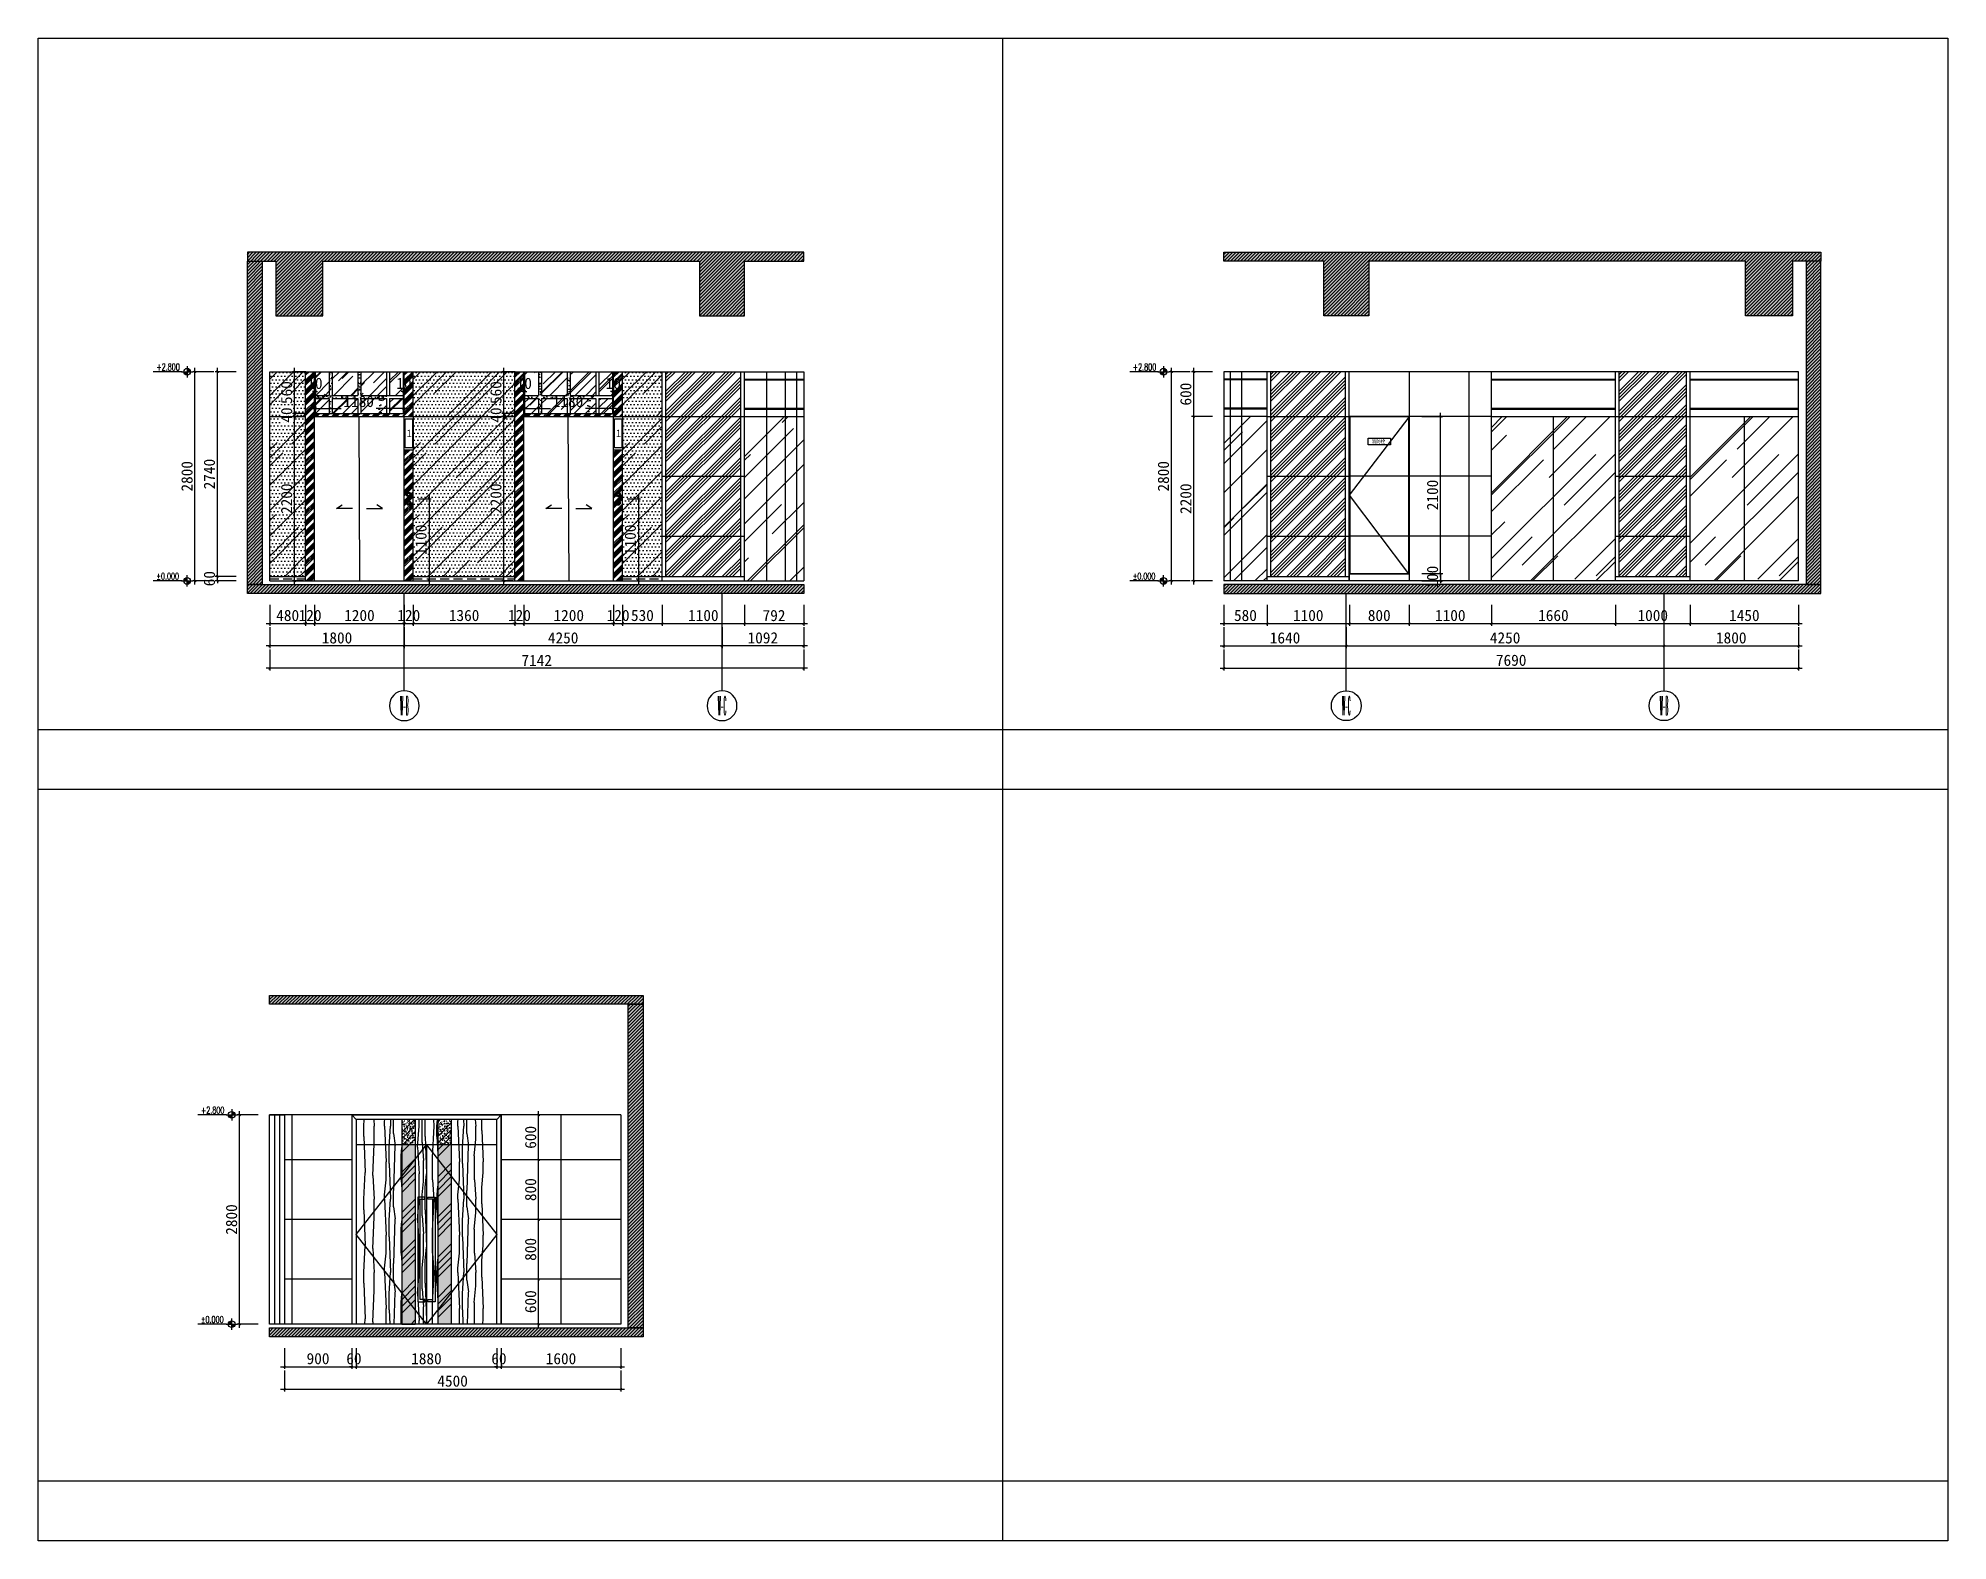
# Model space of a CAD drawing. Header units: millimetres. Extents: x 110215 to 630040, y -488650 to 141897.
# Drawn here: x 570051 to 595597, y 121786 to 141897 of the extents above; entities that cross this region are included whole.
import ezdxf
from ezdxf.enums import TextEntityAlignment as Align

# ---------------------------------------------------------------- set-up
doc = ezdxf.new("R2010")
doc.units = ezdxf.units.MM
doc.header["$LTSCALE"] = 1000
for name, pattern in [('_DASH', [0.6, 0.4, -0.2]), ('DOTE', [2.42, 2, -0.2, 0.02, -0.2]), ('HIDDEN', [9.525, 6.35, -3.175])]:
    doc.linetypes.add(name, pattern=pattern)
doc.layers.get('Defpoints').update_dxf_attribs({"color": 2})
for name, color, linetype in [('0-118标注', 2, 'Continuous'), ('0-140c立面材料填充', 250, 'Continuous'), ('0-140d立面材料分隔', 146, 'Continuous'), ('0-140立面图剖切线', 4, 'Continuous'), ('1', 4, 'Continuous'), ('7', 7, 'Continuous'), ('D-地面', 8, 'Continuous')]:
    doc.layers.add(name, color=color, linetype=linetype)
doc.styles.add('_TCH_AXIS', font='COMPLEX', dxfattribs={"bigfont": 'GBCBIG'})
doc.styles.add('COMPLEX', font='COMPLEX')
doc.styles.add('DIM_FONT', font='SIMPLEX', dxfattribs={"width": 0.7, "bigfont": 'GBCBIG'})
doc.styles.add('LOGO', font='arial.ttf', dxfattribs={"width": 0.9})
doc.styles.add('黑体', font='simhei.ttf')
doc.dimstyles.new('50', dxfattribs={"dimscale": 50, "dimtxt": 3, "dimasz": 0.6, "dimexe": 0.6, "dimexo": 0.6, "dimtad": 1, "dimdec": 0, "dimdsep": 46, "dimtxsty": '黑体', "dimblk1": 'ARCHTICK', "dimblk2": 'ARCHTICK', "dimsah": 1, "dimcen": 0, "dimdle": 1, "dimclrd": 251, "dimclre": 251, "dimclrt": 2, "dimadec": 0, "dimazin": 0, "dimtfac": 1, "dimtdec": 0, "dimtix": 1, "dimtmove": 2, "dimatfit": 3, "dimldrblk": 'DOT', "dimfxl": 0, "dimtolj": 1, "dimtzin": 0, "dimarcsym": 0})
pattern_1 = [(37.5, (677694.32, -150906.93), (-1.6000313, 48.9413237), [0, -38.608, 0, -43.18, 0, -41.275]), (7.5, (677694.32, -150906.93), (44.952328, 71.68251), [0, -20.828, 0, -34.798, 0, -13.335]), (327.5, (677663.077, -150906.93), (79.099237, 0.1437185), [0, -12.7, 0, -45.72, 0, -59.69]), (317.5, (677663.08, -150906.93), (76.355645, 22.292932), [0, -6.35, 0, -29.972, 0, -34.29])]
pattern_2 = [(45, (677694.32, -150906.93), (-269.4077, 269.4077), []), (45, (677784.12, -150906.93), (-269.4077, 269.4077), []), (45, (677873.92, -150906.93), (-269.4077, 269.4077), []), (45, (677963.73, -150906.93), (-269.4077, 269.4077), [])]

msp = doc.modelspace()

# ---------------------------------------------------------------- texts
at = {"layer": '1', "color": 3, "style": 'LOGO', "width": 0.9}
msp.add_text('消防栓', height=48, dxfattribs=at).set_placement((588071.4, 136475.8, 274.3), align=Align.RIGHT)

# ---------------------------------------------------------------- blocks, each defined once
blk = doc.blocks.new('A$C5D592601')
at = {"color": 8}
for p, q in [((0, 0), (69, 119)), ((0, 0), (139, 0)), ((139, 0), (69, 119))]:
    blk.add_line(p, q, dxfattribs=at)
blk = doc.blocks.new('A$C281910DD')
at = {"color": 4}
for centre in [(30, 142), (30, 30)]:
    blk.add_circle(centre, 30.2, dxfattribs=at)
at = {"color": 8, "xscale": 0.3314608094856856, "yscale": 0.3314608094856856, "zscale": 0.3314608094856856}
blk.add_blockref('A$C5D592601', (8, 128), dxfattribs=at)
at = {"color": 8, "xscale": -0.3314608094856856, "yscale": 0.3314608094856856, "zscale": 0.3314608094856856, "rotation": 180}
blk.add_blockref('A$C5D592601', (8, 44), dxfattribs=at)
blk = doc.blocks.new('_ArchTick')
at = {"color": 0, "linetype": 'ByBlock', "const_width": 0.4}
blk.add_lwpolyline([(-0.5, -0.5), (0.5, 0.5)], dxfattribs=at)
blk = doc.blocks.new('*D222')
at = {"color": 251, "lineweight": -2, "transparency": 16777216}
for p, q in [((413745, 136833), (413565, 136833)), ((413595, 134583), (413595, 136883)), ((413712, 134633), (413565, 134633))]:
    blk.add_line(p, q, dxfattribs=at)
at = {"layer": 'Defpoints', "color": 0, "transparency": 16777216}
for p in [(413595, 136833), (413872, 136833), (413742, 134633)]:
    blk.add_point(p, dxfattribs=at)
at = {"color": 251, "lineweight": -2, "transparency": 16777216, "xscale": 30, "yscale": 30, "zscale": 30}
for p, rotation in [((413595, 136833), 90), ((413595, 134633), 270)]:
    blk.add_blockref('_ArchTick', p, dxfattribs=dict(at, rotation=rotation))
at = {"color": 2, "transparency": 16777216, "insert": (413488, 135733), "char_height": 150, "attachment_point": 5, "rotation": 90, "style": '黑体'}
blk.add_mtext('\\A1;2200', dxfattribs=at)
blk = doc.blocks.new('_DOT')
at = {"color": 0, "linetype": 'ByBlock'}
blk.add_line((-0.5, 0), (-1, 0), dxfattribs=at)
at = {"color": 0, "linetype": 'ByBlock', "const_width": 0.5}
blk.add_lwpolyline([(-0.25, 0, 1), (0.25, 0, 1)], format="xyb", close=True, dxfattribs=at)
blk = doc.blocks.new('*D223')
at = {"color": 251, "lineweight": -2, "transparency": 16777216}
for p, q in [((413595, 136823), (413595, 137483)), ((413745, 137433), (413565, 137433)), ((413745, 136873), (413565, 136873))]:
    blk.add_line(p, q, dxfattribs=at)
at = {"layer": 'Defpoints', "color": 0, "transparency": 16777216}
for p in [(413595, 137433), (413872, 137433), (413872, 136873)]:
    blk.add_point(p, dxfattribs=at)
at = {"color": 251, "lineweight": -2, "transparency": 16777216, "xscale": 30, "yscale": 30, "zscale": 30}
for p, rotation in [((413595, 137433), 90), ((413595, 136873), 270)]:
    blk.add_blockref('_ArchTick', p, dxfattribs=dict(at, rotation=rotation))
at = {"color": 2, "transparency": 16777216, "insert": (413488, 137153), "char_height": 150, "attachment_point": 5, "rotation": 90, "style": '黑体'}
blk.add_mtext('\\A1;560', dxfattribs=at)
blk = doc.blocks.new('*D220')
at = {"color": 251, "lineweight": -2, "transparency": 16777216}
for p, q in [((413862, 137204), (413862, 137139)), ((413872, 137204), (413872, 137139)), ((413862, 137169), (413832, 137169)), ((413862, 137169), (413872, 137169)), ((413872, 137169), (413902, 137169))]:
    blk.add_line(p, q, dxfattribs=at)
at = {"layer": 'Defpoints', "color": 0, "transparency": 16777216}
for p in [(413862, 137234), (413872, 137234), (413872, 137169)]:
    blk.add_point(p, dxfattribs=at)
at = {"color": 251, "lineweight": -2, "transparency": 16777216, "xscale": 30, "yscale": 30, "zscale": 30}
blk.add_blockref('_ArchTick', (413862, 137169), dxfattribs=at)
at = {"color": 251, "lineweight": -2, "transparency": 16777216, "xscale": 30, "yscale": 30, "zscale": 30, "rotation": 180}
blk.add_blockref('_ArchTick', (413872, 137169), dxfattribs=at)
at = {"color": 2, "transparency": 16777216, "insert": (413867, 137276), "char_height": 150, "attachment_point": 5, "style": '黑体'}
blk.add_mtext('\\A1;10', dxfattribs=at)
blk = doc.blocks.new('*D224')
at = {"color": 251, "lineweight": -2, "transparency": 16777216}
for p, q in [((413822, 136942), (414219, 136942)), ((413872, 136976), (413872, 136912)), ((415102, 136942), (414684, 136942)), ((415052, 136982), (415052, 136912))]:
    blk.add_line(p, q, dxfattribs=at)
at = {"layer": 'Defpoints', "color": 0, "transparency": 16777216}
for p in [(413872, 137006), (415052, 137012), (415052, 136942)]:
    blk.add_point(p, dxfattribs=at)
at = {"color": 251, "lineweight": -2, "transparency": 16777216, "xscale": 30, "yscale": 30, "zscale": 30, "rotation": 180}
blk.add_blockref('_ArchTick', (413872, 136942), dxfattribs=at)
at = {"color": 251, "lineweight": -2, "transparency": 16777216, "xscale": 30, "yscale": 30, "zscale": 30}
blk.add_blockref('_ArchTick', (415052, 136942), dxfattribs=at)
at = {"color": 2, "transparency": 16777216, "insert": (414452, 137034), "char_height": 150, "attachment_point": 5, "style": '黑体'}
blk.add_mtext('\\A1;1180', dxfattribs=at)
blk = doc.blocks.new('*D221')
at = {"color": 251, "lineweight": -2, "transparency": 16777216}
for p, q in [((415052, 137299), (415052, 137139)), ((415062, 137223), (415062, 137139)), ((415052, 137169), (415022, 137169)), ((415052, 137169), (415062, 137169)), ((415062, 137169), (415092, 137169))]:
    blk.add_line(p, q, dxfattribs=at)
at = {"layer": 'Defpoints', "color": 0, "transparency": 16777216}
for p in [(415052, 137329), (415062, 137253), (415062, 137169)]:
    blk.add_point(p, dxfattribs=at)
at = {"color": 251, "lineweight": -2, "transparency": 16777216, "xscale": 30, "yscale": 30, "zscale": 30}
blk.add_blockref('_ArchTick', (415052, 137169), dxfattribs=at)
at = {"color": 251, "lineweight": -2, "transparency": 16777216, "xscale": 30, "yscale": 30, "zscale": 30, "rotation": 180}
blk.add_blockref('_ArchTick', (415062, 137169), dxfattribs=at)
at = {"color": 2, "transparency": 16777216, "insert": (415057, 137276), "char_height": 150, "attachment_point": 5, "style": '黑体'}
blk.add_mtext('\\A1;10', dxfattribs=at)
blk = doc.blocks.new('*D218')
at = {"color": 251, "lineweight": -2, "transparency": 16777216}
for p, q in [((415243, 135733), (415423, 135733)), ((415393, 135783), (415393, 134583)), ((415243, 134633), (415423, 134633))]:
    blk.add_line(p, q, dxfattribs=at)
at = {"layer": 'Defpoints', "color": 0, "transparency": 16777216}
for p in [(415151, 135733), (415121, 134633), (415393, 134633)]:
    blk.add_point(p, dxfattribs=at)
at = {"color": 251, "lineweight": -2, "transparency": 16777216, "xscale": 30, "yscale": 30, "zscale": 30}
for p, rotation in [((415393, 135733), 90), ((415393, 134633), 270)]:
    blk.add_blockref('_ArchTick', p, dxfattribs=dict(at, rotation=rotation))
at = {"color": 2, "transparency": 16777216, "insert": (415286, 135183), "char_height": 150, "attachment_point": 5, "rotation": 90, "style": '黑体'}
blk.add_mtext('\\A1;1100', dxfattribs=at)
blk = doc.blocks.new('*D219')
at = {"color": 251, "lineweight": -2, "transparency": 16777216}
for p, q in [((413745, 136873), (413565, 136873)), ((413745, 136833), (413565, 136833)), ((413595, 136873), (413595, 136903)), ((413595, 136873), (413595, 136833)), ((413595, 136833), (413595, 136803))]:
    blk.add_line(p, q, dxfattribs=at)
at = {"layer": 'Defpoints', "color": 0, "transparency": 16777216}
for p in [(413595, 136833), (413862, 136873), (413872, 136833)]:
    blk.add_point(p, dxfattribs=at)
at = {"color": 251, "lineweight": -2, "transparency": 16777216, "xscale": 30, "yscale": 30, "zscale": 30}
for p, rotation in [((413595, 136873), 270), ((413595, 136833), 90)]:
    blk.add_blockref('_ArchTick', p, dxfattribs=dict(at, rotation=rotation))
at = {"color": 2, "transparency": 16777216, "insert": (413488, 136853), "char_height": 150, "attachment_point": 5, "rotation": 90, "style": '黑体'}
blk.add_mtext('\\A1;40', dxfattribs=at)
blk = doc.blocks.new('*D525')
at = {"color": 251, "lineweight": -2, "transparency": 16777216}
for p, q in [((573149, 134313), (573149, 134033)), ((573629, 134313), (573629, 134033)), ((573099, 134063), (573679, 134063))]:
    blk.add_line(p, q, dxfattribs=at)
at = {"layer": 'Defpoints', "color": 0, "transparency": 16777216}
for p in [(573149, 134463), (573629, 134463), (573629, 134063)]:
    blk.add_point(p, dxfattribs=at)
at = {"color": 251, "lineweight": -2, "transparency": 16777216, "xscale": 30, "yscale": 30, "zscale": 30, "rotation": 180}
blk.add_blockref('_ArchTick', (573149, 134063), dxfattribs=at)
at = {"color": 251, "lineweight": -2, "transparency": 16777216, "xscale": 30, "yscale": 30, "zscale": 30}
blk.add_blockref('_ArchTick', (573629, 134063), dxfattribs=at)
at = {"color": 2, "transparency": 16777216, "insert": (573389, 134170), "char_height": 150, "attachment_point": 5, "style": '黑体'}
blk.add_mtext('\\A1;480', dxfattribs=at)
blk = doc.blocks.new('*D526')
at = {"color": 251, "lineweight": -2, "transparency": 16777216}
for p, q in [((573629, 134313), (573629, 134033)), ((573749, 134313), (573749, 134033)), ((573629, 134063), (573599, 134063)), ((573629, 134063), (573749, 134063)), ((573749, 134063), (573779, 134063))]:
    blk.add_line(p, q, dxfattribs=at)
at = {"layer": 'Defpoints', "color": 0, "transparency": 16777216}
for p in [(573629, 134463), (573749, 134463), (573749, 134063)]:
    blk.add_point(p, dxfattribs=at)
at = {"color": 251, "lineweight": -2, "transparency": 16777216, "xscale": 30, "yscale": 30, "zscale": 30}
blk.add_blockref('_ArchTick', (573629, 134063), dxfattribs=at)
at = {"color": 251, "lineweight": -2, "transparency": 16777216, "xscale": 30, "yscale": 30, "zscale": 30, "rotation": 180}
blk.add_blockref('_ArchTick', (573749, 134063), dxfattribs=at)
at = {"color": 2, "transparency": 16777216, "insert": (573689, 134170), "char_height": 150, "attachment_point": 5, "style": '黑体'}
blk.add_mtext('\\A1;120', dxfattribs=at)
blk = doc.blocks.new('*D527')
at = {"color": 251, "lineweight": -2, "transparency": 16777216}
for p, q in [((573749, 134313), (573749, 134033)), ((574949, 134313), (574949, 134033)), ((573699, 134063), (574999, 134063))]:
    blk.add_line(p, q, dxfattribs=at)
at = {"layer": 'Defpoints', "color": 0, "transparency": 16777216}
for p in [(573749, 134463), (574949, 134463), (574949, 134063)]:
    blk.add_point(p, dxfattribs=at)
at = {"color": 251, "lineweight": -2, "transparency": 16777216, "xscale": 30, "yscale": 30, "zscale": 30, "rotation": 180}
blk.add_blockref('_ArchTick', (573749, 134063), dxfattribs=at)
at = {"color": 251, "lineweight": -2, "transparency": 16777216, "xscale": 30, "yscale": 30, "zscale": 30}
blk.add_blockref('_ArchTick', (574949, 134063), dxfattribs=at)
at = {"color": 2, "transparency": 16777216, "insert": (574349, 134170), "char_height": 150, "attachment_point": 5, "style": '黑体'}
blk.add_mtext('\\A1;1200', dxfattribs=at)
blk = doc.blocks.new('*D528')
at = {"color": 251, "lineweight": -2, "transparency": 16777216}
for p, q in [((574949, 134313), (574949, 134033)), ((575069, 134313), (575069, 134033)), ((574949, 134063), (574919, 134063)), ((574949, 134063), (575069, 134063)), ((575069, 134063), (575099, 134063))]:
    blk.add_line(p, q, dxfattribs=at)
at = {"layer": 'Defpoints', "color": 0, "transparency": 16777216}
for p in [(574949, 134463), (575069, 134463), (575069, 134063)]:
    blk.add_point(p, dxfattribs=at)
at = {"color": 251, "lineweight": -2, "transparency": 16777216, "xscale": 30, "yscale": 30, "zscale": 30}
blk.add_blockref('_ArchTick', (574949, 134063), dxfattribs=at)
at = {"color": 251, "lineweight": -2, "transparency": 16777216, "xscale": 30, "yscale": 30, "zscale": 30, "rotation": 180}
blk.add_blockref('_ArchTick', (575069, 134063), dxfattribs=at)
at = {"color": 2, "transparency": 16777216, "insert": (575009, 134170), "char_height": 150, "attachment_point": 5, "style": '黑体'}
blk.add_mtext('\\A1;120', dxfattribs=at)
blk = doc.blocks.new('*D529')
at = {"color": 251, "lineweight": -2, "transparency": 16777216}
for p, q in [((575069, 134313), (575069, 134033)), ((576429, 134313), (576429, 134033)), ((575019, 134063), (576479, 134063))]:
    blk.add_line(p, q, dxfattribs=at)
at = {"layer": 'Defpoints', "color": 0, "transparency": 16777216}
for p in [(575069, 134463), (576429, 134463), (576429, 134063)]:
    blk.add_point(p, dxfattribs=at)
at = {"color": 251, "lineweight": -2, "transparency": 16777216, "xscale": 30, "yscale": 30, "zscale": 30, "rotation": 180}
blk.add_blockref('_ArchTick', (575069, 134063), dxfattribs=at)
at = {"color": 251, "lineweight": -2, "transparency": 16777216, "xscale": 30, "yscale": 30, "zscale": 30}
blk.add_blockref('_ArchTick', (576429, 134063), dxfattribs=at)
at = {"color": 2, "transparency": 16777216, "insert": (575749, 134170), "char_height": 150, "attachment_point": 5, "style": '黑体'}
blk.add_mtext('\\A1;1360', dxfattribs=at)
blk = doc.blocks.new('*D530')
at = {"color": 251, "lineweight": -2, "transparency": 16777216}
for p, q in [((576429, 134313), (576429, 134033)), ((576549, 134313), (576549, 134033)), ((576429, 134063), (576399, 134063)), ((576429, 134063), (576549, 134063)), ((576549, 134063), (576579, 134063))]:
    blk.add_line(p, q, dxfattribs=at)
at = {"layer": 'Defpoints', "color": 0, "transparency": 16777216}
for p in [(576429, 134463), (576549, 134463), (576549, 134063)]:
    blk.add_point(p, dxfattribs=at)
at = {"color": 251, "lineweight": -2, "transparency": 16777216, "xscale": 30, "yscale": 30, "zscale": 30}
blk.add_blockref('_ArchTick', (576429, 134063), dxfattribs=at)
at = {"color": 251, "lineweight": -2, "transparency": 16777216, "xscale": 30, "yscale": 30, "zscale": 30, "rotation": 180}
blk.add_blockref('_ArchTick', (576549, 134063), dxfattribs=at)
at = {"color": 2, "transparency": 16777216, "insert": (576489, 134170), "char_height": 150, "attachment_point": 5, "style": '黑体'}
blk.add_mtext('\\A1;120', dxfattribs=at)
blk = doc.blocks.new('*D531')
at = {"color": 251, "lineweight": -2, "transparency": 16777216}
for p, q in [((576549, 134313), (576549, 134033)), ((577749, 134313), (577749, 134033)), ((576499, 134063), (577799, 134063))]:
    blk.add_line(p, q, dxfattribs=at)
at = {"layer": 'Defpoints', "color": 0, "transparency": 16777216}
for p in [(576549, 134463), (577749, 134463), (577749, 134063)]:
    blk.add_point(p, dxfattribs=at)
at = {"color": 251, "lineweight": -2, "transparency": 16777216, "xscale": 30, "yscale": 30, "zscale": 30, "rotation": 180}
blk.add_blockref('_ArchTick', (576549, 134063), dxfattribs=at)
at = {"color": 251, "lineweight": -2, "transparency": 16777216, "xscale": 30, "yscale": 30, "zscale": 30}
blk.add_blockref('_ArchTick', (577749, 134063), dxfattribs=at)
at = {"color": 2, "transparency": 16777216, "insert": (577149, 134170), "char_height": 150, "attachment_point": 5, "style": '黑体'}
blk.add_mtext('\\A1;1200', dxfattribs=at)
blk = doc.blocks.new('*D532')
at = {"color": 251, "lineweight": -2, "transparency": 16777216}
for p, q in [((577749, 134313), (577749, 134033)), ((577869, 134313), (577869, 134033)), ((577749, 134063), (577719, 134063)), ((577749, 134063), (577869, 134063)), ((577869, 134063), (577899, 134063))]:
    blk.add_line(p, q, dxfattribs=at)
at = {"layer": 'Defpoints', "color": 0, "transparency": 16777216}
for p in [(577749, 134463), (577869, 134463), (577869, 134063)]:
    blk.add_point(p, dxfattribs=at)
at = {"color": 251, "lineweight": -2, "transparency": 16777216, "xscale": 30, "yscale": 30, "zscale": 30}
blk.add_blockref('_ArchTick', (577749, 134063), dxfattribs=at)
at = {"color": 251, "lineweight": -2, "transparency": 16777216, "xscale": 30, "yscale": 30, "zscale": 30, "rotation": 180}
blk.add_blockref('_ArchTick', (577869, 134063), dxfattribs=at)
at = {"color": 2, "transparency": 16777216, "insert": (577809, 134170), "char_height": 150, "attachment_point": 5, "style": '黑体'}
blk.add_mtext('\\A1;120', dxfattribs=at)
blk = doc.blocks.new('*D533')
at = {"color": 251, "lineweight": -2, "transparency": 16777216}
for p, q in [((577869, 134313), (577869, 134033)), ((578399, 134313), (578399, 134033)), ((577819, 134063), (578449, 134063))]:
    blk.add_line(p, q, dxfattribs=at)
at = {"layer": 'Defpoints', "color": 0, "transparency": 16777216}
for p in [(577869, 134463), (578399, 134463), (578399, 134063)]:
    blk.add_point(p, dxfattribs=at)
at = {"color": 251, "lineweight": -2, "transparency": 16777216, "xscale": 30, "yscale": 30, "zscale": 30, "rotation": 180}
blk.add_blockref('_ArchTick', (577869, 134063), dxfattribs=at)
at = {"color": 251, "lineweight": -2, "transparency": 16777216, "xscale": 30, "yscale": 30, "zscale": 30}
blk.add_blockref('_ArchTick', (578399, 134063), dxfattribs=at)
at = {"color": 2, "transparency": 16777216, "insert": (578134, 134170), "char_height": 150, "attachment_point": 5, "style": '黑体'}
blk.add_mtext('\\A1;530', dxfattribs=at)
blk = doc.blocks.new('*D534')
at = {"color": 251, "lineweight": -2, "transparency": 16777216}
for p, q in [((578399, 134313), (578399, 134033)), ((579499, 134313), (579499, 134033)), ((578349, 134063), (579549, 134063))]:
    blk.add_line(p, q, dxfattribs=at)
at = {"layer": 'Defpoints', "color": 0, "transparency": 16777216}
for p in [(578399, 134463), (579499, 134463), (579499, 134063)]:
    blk.add_point(p, dxfattribs=at)
at = {"color": 251, "lineweight": -2, "transparency": 16777216, "xscale": 30, "yscale": 30, "zscale": 30, "rotation": 180}
blk.add_blockref('_ArchTick', (578399, 134063), dxfattribs=at)
at = {"color": 251, "lineweight": -2, "transparency": 16777216, "xscale": 30, "yscale": 30, "zscale": 30}
blk.add_blockref('_ArchTick', (579499, 134063), dxfattribs=at)
at = {"color": 2, "transparency": 16777216, "insert": (578949, 134170), "char_height": 150, "attachment_point": 5, "style": '黑体'}
blk.add_mtext('\\A1;1100', dxfattribs=at)
blk = doc.blocks.new('*D535')
at = {"color": 251, "lineweight": -2, "transparency": 16777216}
for p, q in [((579499, 134313), (579499, 134033)), ((580292, 134313), (580292, 134033)), ((579449, 134063), (580342, 134063))]:
    blk.add_line(p, q, dxfattribs=at)
at = {"layer": 'Defpoints', "color": 0, "transparency": 16777216}
for p in [(579499, 134463), (580292, 134463), (580292, 134063)]:
    blk.add_point(p, dxfattribs=at)
at = {"color": 251, "lineweight": -2, "transparency": 16777216, "xscale": 30, "yscale": 30, "zscale": 30, "rotation": 180}
blk.add_blockref('_ArchTick', (579499, 134063), dxfattribs=at)
at = {"color": 251, "lineweight": -2, "transparency": 16777216, "xscale": 30, "yscale": 30, "zscale": 30}
blk.add_blockref('_ArchTick', (580292, 134063), dxfattribs=at)
at = {"color": 2, "transparency": 16777216, "insert": (579895, 134169), "char_height": 150, "attachment_point": 5, "style": '黑体'}
blk.add_mtext('\\A1;792', dxfattribs=at)
blk = doc.blocks.new('*D536')
at = {"color": 251, "lineweight": -2, "transparency": 16777216}
for p, q in [((585911, 134313), (585911, 134033)), ((586491, 134313), (586491, 134033)), ((585861, 134063), (586541, 134063))]:
    blk.add_line(p, q, dxfattribs=at)
at = {"layer": 'Defpoints', "color": 0, "transparency": 16777216}
for p in [(585911, 134463), (586491, 134463), (586491, 134063)]:
    blk.add_point(p, dxfattribs=at)
at = {"color": 251, "lineweight": -2, "transparency": 16777216, "xscale": 30, "yscale": 30, "zscale": 30, "rotation": 180}
blk.add_blockref('_ArchTick', (585911, 134063), dxfattribs=at)
at = {"color": 251, "lineweight": -2, "transparency": 16777216, "xscale": 30, "yscale": 30, "zscale": 30}
blk.add_blockref('_ArchTick', (586491, 134063), dxfattribs=at)
at = {"color": 2, "transparency": 16777216, "insert": (586201, 134170), "char_height": 150, "attachment_point": 5, "style": '黑体'}
blk.add_mtext('\\A1;580', dxfattribs=at)
blk = doc.blocks.new('*D537')
at = {"color": 251, "lineweight": -2, "transparency": 16777216}
for p, q in [((586491, 134313), (586491, 134033)), ((587591, 134313), (587591, 134033)), ((586441, 134063), (587641, 134063))]:
    blk.add_line(p, q, dxfattribs=at)
at = {"layer": 'Defpoints', "color": 0, "transparency": 16777216}
for p in [(586491, 134463), (587591, 134463), (587591, 134063)]:
    blk.add_point(p, dxfattribs=at)
at = {"color": 251, "lineweight": -2, "transparency": 16777216, "xscale": 30, "yscale": 30, "zscale": 30, "rotation": 180}
blk.add_blockref('_ArchTick', (586491, 134063), dxfattribs=at)
at = {"color": 251, "lineweight": -2, "transparency": 16777216, "xscale": 30, "yscale": 30, "zscale": 30}
blk.add_blockref('_ArchTick', (587591, 134063), dxfattribs=at)
at = {"color": 2, "transparency": 16777216, "insert": (587041, 134170), "char_height": 150, "attachment_point": 5, "style": '黑体'}
blk.add_mtext('\\A1;1100', dxfattribs=at)
blk = doc.blocks.new('*D538')
at = {"color": 251, "lineweight": -2, "transparency": 16777216}
for p, q in [((587591, 134313), (587591, 134033)), ((588391, 134313), (588391, 134033)), ((587541, 134063), (588441, 134063))]:
    blk.add_line(p, q, dxfattribs=at)
at = {"layer": 'Defpoints', "color": 0, "transparency": 16777216}
for p in [(587591, 134463), (588391, 134463), (588391, 134063)]:
    blk.add_point(p, dxfattribs=at)
at = {"color": 251, "lineweight": -2, "transparency": 16777216, "xscale": 30, "yscale": 30, "zscale": 30, "rotation": 180}
blk.add_blockref('_ArchTick', (587591, 134063), dxfattribs=at)
at = {"color": 251, "lineweight": -2, "transparency": 16777216, "xscale": 30, "yscale": 30, "zscale": 30}
blk.add_blockref('_ArchTick', (588391, 134063), dxfattribs=at)
at = {"color": 2, "transparency": 16777216, "insert": (587991, 134170), "char_height": 150, "attachment_point": 5, "style": '黑体'}
blk.add_mtext('\\A1;800', dxfattribs=at)
blk = doc.blocks.new('*D539')
at = {"color": 251, "lineweight": -2, "transparency": 16777216}
for p, q in [((589491, 134313), (589491, 134033)), ((591150, 134313), (591150, 134033)), ((589441, 134063), (591200, 134063))]:
    blk.add_line(p, q, dxfattribs=at)
at = {"layer": 'Defpoints', "color": 0, "transparency": 16777216}
for p in [(589491, 134463), (591150, 134463), (591150, 134063)]:
    blk.add_point(p, dxfattribs=at)
at = {"color": 251, "lineweight": -2, "transparency": 16777216, "xscale": 30, "yscale": 30, "zscale": 30, "rotation": 180}
blk.add_blockref('_ArchTick', (589491, 134063), dxfattribs=at)
at = {"color": 251, "lineweight": -2, "transparency": 16777216, "xscale": 30, "yscale": 30, "zscale": 30}
blk.add_blockref('_ArchTick', (591150, 134063), dxfattribs=at)
at = {"color": 2, "transparency": 16777216, "insert": (590321, 134170), "char_height": 150, "attachment_point": 5, "style": '黑体'}
blk.add_mtext('\\A1;1660', dxfattribs=at)
blk = doc.blocks.new('*D540')
at = {"color": 251, "lineweight": -2, "transparency": 16777216}
for p, q in [((591150, 134313), (591150, 134033)), ((592151, 134313), (592151, 134033)), ((591100, 134063), (592201, 134063))]:
    blk.add_line(p, q, dxfattribs=at)
at = {"layer": 'Defpoints', "color": 0, "transparency": 16777216}
for p in [(591150, 134463), (592151, 134463), (592151, 134063)]:
    blk.add_point(p, dxfattribs=at)
at = {"color": 251, "lineweight": -2, "transparency": 16777216, "xscale": 30, "yscale": 30, "zscale": 30, "rotation": 180}
blk.add_blockref('_ArchTick', (591150, 134063), dxfattribs=at)
at = {"color": 251, "lineweight": -2, "transparency": 16777216, "xscale": 30, "yscale": 30, "zscale": 30}
blk.add_blockref('_ArchTick', (592151, 134063), dxfattribs=at)
at = {"color": 2, "transparency": 16777216, "insert": (591650, 134170), "char_height": 150, "attachment_point": 5, "style": '黑体'}
blk.add_mtext('\\A1;1000', dxfattribs=at)
blk = doc.blocks.new('*D541')
at = {"color": 251, "lineweight": -2, "transparency": 16777216}
for p, q in [((592151, 134313), (592151, 134033)), ((593600, 134313), (593600, 134033)), ((592101, 134063), (593650, 134063))]:
    blk.add_line(p, q, dxfattribs=at)
at = {"layer": 'Defpoints', "color": 0, "transparency": 16777216}
for p in [(592151, 134463), (593600, 134463), (593600, 134063)]:
    blk.add_point(p, dxfattribs=at)
at = {"color": 251, "lineweight": -2, "transparency": 16777216, "xscale": 30, "yscale": 30, "zscale": 30, "rotation": 180}
blk.add_blockref('_ArchTick', (592151, 134063), dxfattribs=at)
at = {"color": 251, "lineweight": -2, "transparency": 16777216, "xscale": 30, "yscale": 30, "zscale": 30}
blk.add_blockref('_ArchTick', (593600, 134063), dxfattribs=at)
at = {"color": 2, "transparency": 16777216, "insert": (592875, 134170), "char_height": 150, "attachment_point": 5, "style": '黑体'}
blk.add_mtext('\\A1;1450', dxfattribs=at)
blk = doc.blocks.new('*D542')
at = {"color": 251, "lineweight": -2, "transparency": 16777216}
for p, q in [((585911, 134013), (585911, 133733)), ((587550, 134013), (587550, 133733)), ((585861, 133763), (587600, 133763))]:
    blk.add_line(p, q, dxfattribs=at)
at = {"layer": 'Defpoints', "color": 0, "transparency": 16777216}
for p in [(585911, 134063), (587550, 134063), (587550, 133763)]:
    blk.add_point(p, dxfattribs=at)
at = {"color": 251, "lineweight": -2, "transparency": 16777216, "xscale": 30, "yscale": 30, "zscale": 30, "rotation": 180}
blk.add_blockref('_ArchTick', (585911, 133763), dxfattribs=at)
at = {"color": 251, "lineweight": -2, "transparency": 16777216, "xscale": 30, "yscale": 30, "zscale": 30}
blk.add_blockref('_ArchTick', (587550, 133763), dxfattribs=at)
at = {"color": 2, "transparency": 16777216, "insert": (586731, 133870), "char_height": 150, "attachment_point": 5, "style": '黑体'}
blk.add_mtext('\\A1;1640', dxfattribs=at)
blk = doc.blocks.new('*D543')
at = {"color": 251, "lineweight": -2, "transparency": 16777216}
for p, q in [((587550, 134013), (587550, 133733)), ((591800, 134013), (591800, 133733)), ((587500, 133763), (591850, 133763))]:
    blk.add_line(p, q, dxfattribs=at)
at = {"layer": 'Defpoints', "color": 0, "transparency": 16777216}
for p in [(587550, 134063), (591800, 134063), (591800, 133763)]:
    blk.add_point(p, dxfattribs=at)
at = {"color": 251, "lineweight": -2, "transparency": 16777216, "xscale": 30, "yscale": 30, "zscale": 30, "rotation": 180}
blk.add_blockref('_ArchTick', (587550, 133763), dxfattribs=at)
at = {"color": 251, "lineweight": -2, "transparency": 16777216, "xscale": 30, "yscale": 30, "zscale": 30}
blk.add_blockref('_ArchTick', (591800, 133763), dxfattribs=at)
at = {"color": 2, "transparency": 16777216, "insert": (589675, 133870), "char_height": 150, "attachment_point": 5, "style": '黑体'}
blk.add_mtext('\\A1;4250', dxfattribs=at)
blk = doc.blocks.new('*D544')
at = {"color": 251, "lineweight": -2, "transparency": 16777216}
for p, q in [((591800, 134013), (591800, 133733)), ((593600, 134013), (593600, 133733)), ((591750, 133763), (593650, 133763))]:
    blk.add_line(p, q, dxfattribs=at)
at = {"layer": 'Defpoints', "color": 0, "transparency": 16777216}
for p in [(591800, 134063), (593600, 134063), (593600, 133763)]:
    blk.add_point(p, dxfattribs=at)
at = {"color": 251, "lineweight": -2, "transparency": 16777216, "xscale": 30, "yscale": 30, "zscale": 30, "rotation": 180}
blk.add_blockref('_ArchTick', (591800, 133763), dxfattribs=at)
at = {"color": 251, "lineweight": -2, "transparency": 16777216, "xscale": 30, "yscale": 30, "zscale": 30}
blk.add_blockref('_ArchTick', (593600, 133763), dxfattribs=at)
at = {"color": 2, "transparency": 16777216, "insert": (592700, 133870), "char_height": 150, "attachment_point": 5, "style": '黑体'}
blk.add_mtext('\\A1;1800', dxfattribs=at)
blk = doc.blocks.new('*D545')
at = {"color": 251, "lineweight": -2, "transparency": 16777216}
for p, q in [((585911, 133713), (585911, 133433)), ((593600, 133713), (593600, 133433)), ((585861, 133463), (593650, 133463))]:
    blk.add_line(p, q, dxfattribs=at)
at = {"layer": 'Defpoints', "color": 0, "transparency": 16777216}
for p in [(585911, 133763), (593600, 133763), (593600, 133463)]:
    blk.add_point(p, dxfattribs=at)
at = {"color": 251, "lineweight": -2, "transparency": 16777216, "xscale": 30, "yscale": 30, "zscale": 30, "rotation": 180}
blk.add_blockref('_ArchTick', (585911, 133463), dxfattribs=at)
at = {"color": 251, "lineweight": -2, "transparency": 16777216, "xscale": 30, "yscale": 30, "zscale": 30}
blk.add_blockref('_ArchTick', (593600, 133463), dxfattribs=at)
at = {"color": 2, "transparency": 16777216, "insert": (589756, 133570), "char_height": 150, "attachment_point": 5, "style": '黑体'}
blk.add_mtext('\\A1;7690', dxfattribs=at)
blk = doc.blocks.new('_AXISO')
blk.add_circle((0, 0), 0.5)
at = {"style": 'COMPLEX', "width": 1.041667}
blk.add_attdef('A', text='', height=0.56, dxfattribs=at).set_placement((-0.25, -0.28), (0.25, -0.28), align=Align.FIT)
blk = doc.blocks.new('*D546')
at = {"color": 251, "lineweight": -2, "transparency": 16777216}
for p, q in [((585761, 136833), (585481, 136833)), ((585511, 134583), (585511, 136883)), ((585761, 134633), (585481, 134633))]:
    blk.add_line(p, q, dxfattribs=at)
at = {"layer": 'Defpoints', "color": 0, "transparency": 16777216}
for p in [(585511, 136833), (585911, 136833), (585911, 134633)]:
    blk.add_point(p, dxfattribs=at)
at = {"color": 251, "lineweight": -2, "transparency": 16777216, "xscale": 30, "yscale": 30, "zscale": 30}
for p, rotation in [((585511, 136833), 90), ((585511, 134633), 270)]:
    blk.add_blockref('_ArchTick', p, dxfattribs=dict(at, rotation=rotation))
at = {"color": 2, "transparency": 16777216, "insert": (585404, 135733), "char_height": 150, "attachment_point": 5, "rotation": 90, "style": '黑体'}
blk.add_mtext('\\A1;2200', dxfattribs=at)
blk = doc.blocks.new('*D547')
at = {"color": 251, "lineweight": -2, "transparency": 16777216}
for p, q in [((585511, 136783), (585511, 137483)), ((585761, 137433), (585481, 137433)), ((585761, 136833), (585481, 136833))]:
    blk.add_line(p, q, dxfattribs=at)
at = {"layer": 'Defpoints', "color": 0, "transparency": 16777216}
for p in [(585511, 137433), (585911, 137433), (585911, 136833)]:
    blk.add_point(p, dxfattribs=at)
at = {"color": 251, "lineweight": -2, "transparency": 16777216, "xscale": 30, "yscale": 30, "zscale": 30}
for p, rotation in [((585511, 137433), 90), ((585511, 136833), 270)]:
    blk.add_blockref('_ArchTick', p, dxfattribs=dict(at, rotation=rotation))
at = {"color": 2, "transparency": 16777216, "insert": (585404, 137133), "char_height": 150, "attachment_point": 5, "rotation": 90, "style": '黑体'}
blk.add_mtext('\\A1;600', dxfattribs=at)
blk = doc.blocks.new('*D548')
at = {"color": 251, "lineweight": -2, "transparency": 16777216}
for p, q in [((585211, 134583), (585211, 137483)), ((585461, 137433), (585181, 137433)), ((585461, 134633), (585181, 134633))]:
    blk.add_line(p, q, dxfattribs=at)
at = {"layer": 'Defpoints', "color": 0, "transparency": 16777216}
for p in [(585211, 137433), (585511, 137433), (585511, 134633)]:
    blk.add_point(p, dxfattribs=at)
at = {"color": 251, "lineweight": -2, "transparency": 16777216, "xscale": 30, "yscale": 30, "zscale": 30}
for p, rotation in [((585211, 137433), 90), ((585211, 134633), 270)]:
    blk.add_blockref('_ArchTick', p, dxfattribs=dict(at, rotation=rotation))
at = {"color": 2, "transparency": 16777216, "insert": (585104, 136033), "char_height": 150, "attachment_point": 5, "rotation": 90, "style": '黑体'}
blk.add_mtext('\\A1;2800', dxfattribs=at)
blk = doc.blocks.new('*D549')
at = {"color": 251, "lineweight": -2, "transparency": 16777216}
for p, q in [((579199, 134013), (579199, 133733)), ((580292, 134013), (580292, 133733)), ((580342, 133763), (579149, 133763))]:
    blk.add_line(p, q, dxfattribs=at)
at = {"layer": 'Defpoints', "color": 0, "transparency": 16777216}
for p in [(579199, 134063), (580292, 134063), (579199, 133763)]:
    blk.add_point(p, dxfattribs=at)
at = {"color": 251, "lineweight": -2, "transparency": 16777216, "xscale": 30, "yscale": 30, "zscale": 30, "rotation": 180}
blk.add_blockref('_ArchTick', (579199, 133763), dxfattribs=at)
at = {"color": 251, "lineweight": -2, "transparency": 16777216, "xscale": 30, "yscale": 30, "zscale": 30}
blk.add_blockref('_ArchTick', (580292, 133763), dxfattribs=at)
at = {"color": 2, "transparency": 16777216, "insert": (579745, 133870), "char_height": 150, "attachment_point": 5, "style": '黑体'}
blk.add_mtext('\\A1;1092', dxfattribs=at)
blk = doc.blocks.new('*D550')
at = {"color": 251, "lineweight": -2, "transparency": 16777216}
for p, q in [((574949, 134013), (574949, 133733)), ((579199, 134013), (579199, 133733)), ((579249, 133763), (574899, 133763))]:
    blk.add_line(p, q, dxfattribs=at)
at = {"layer": 'Defpoints', "color": 0, "transparency": 16777216}
for p in [(574949, 134063), (579199, 134063), (574949, 133763)]:
    blk.add_point(p, dxfattribs=at)
at = {"color": 251, "lineweight": -2, "transparency": 16777216, "xscale": 30, "yscale": 30, "zscale": 30, "rotation": 180}
blk.add_blockref('_ArchTick', (574949, 133763), dxfattribs=at)
at = {"color": 251, "lineweight": -2, "transparency": 16777216, "xscale": 30, "yscale": 30, "zscale": 30}
blk.add_blockref('_ArchTick', (579199, 133763), dxfattribs=at)
at = {"color": 2, "transparency": 16777216, "insert": (577074, 133870), "char_height": 150, "attachment_point": 5, "style": '黑体'}
blk.add_mtext('\\A1;4250', dxfattribs=at)
blk = doc.blocks.new('*D551')
at = {"color": 251, "lineweight": -2, "transparency": 16777216}
for p, q in [((573149, 134013), (573149, 133733)), ((574949, 134013), (574949, 133733)), ((574999, 133763), (573099, 133763))]:
    blk.add_line(p, q, dxfattribs=at)
at = {"layer": 'Defpoints', "color": 0, "transparency": 16777216}
for p in [(573149, 134063), (574949, 134063), (573149, 133763)]:
    blk.add_point(p, dxfattribs=at)
at = {"color": 251, "lineweight": -2, "transparency": 16777216, "xscale": 30, "yscale": 30, "zscale": 30, "rotation": 180}
blk.add_blockref('_ArchTick', (573149, 133763), dxfattribs=at)
at = {"color": 251, "lineweight": -2, "transparency": 16777216, "xscale": 30, "yscale": 30, "zscale": 30}
blk.add_blockref('_ArchTick', (574949, 133763), dxfattribs=at)
at = {"color": 2, "transparency": 16777216, "insert": (574049, 133870), "char_height": 150, "attachment_point": 5, "style": '黑体'}
blk.add_mtext('\\A1;1800', dxfattribs=at)
blk = doc.blocks.new('*D552')
at = {"color": 251, "lineweight": -2, "transparency": 16777216}
for p, q in [((573149, 133713), (573149, 133433)), ((580292, 133713), (580292, 133433)), ((580342, 133463), (573099, 133463))]:
    blk.add_line(p, q, dxfattribs=at)
at = {"layer": 'Defpoints', "color": 0, "transparency": 16777216}
for p in [(573149, 133763), (580292, 133763), (573149, 133463)]:
    blk.add_point(p, dxfattribs=at)
at = {"color": 251, "lineweight": -2, "transparency": 16777216, "xscale": 30, "yscale": 30, "zscale": 30, "rotation": 180}
blk.add_blockref('_ArchTick', (573149, 133463), dxfattribs=at)
at = {"color": 251, "lineweight": -2, "transparency": 16777216, "xscale": 30, "yscale": 30, "zscale": 30}
blk.add_blockref('_ArchTick', (580292, 133463), dxfattribs=at)
at = {"color": 2, "transparency": 16777216, "insert": (576720, 133569), "char_height": 150, "attachment_point": 5, "style": '黑体'}
blk.add_mtext('\\A1;7142', dxfattribs=at)
blk = doc.blocks.new('*D553')
at = {"color": 251, "lineweight": -2, "transparency": 16777216}
for p, q in [((572699, 134693), (572419, 134693)), ((572699, 134633), (572419, 134633)), ((572449, 134693), (572449, 134723)), ((572449, 134633), (572449, 134693)), ((572449, 134633), (572449, 134603))]:
    blk.add_line(p, q, dxfattribs=at)
at = {"layer": 'Defpoints', "color": 0, "transparency": 16777216}
for p in [(572449, 134693), (572849, 134693), (572849, 134633)]:
    blk.add_point(p, dxfattribs=at)
at = {"color": 251, "lineweight": -2, "transparency": 16777216, "xscale": 30, "yscale": 30, "zscale": 30}
for p, rotation in [((572449, 134693), 270), ((572449, 134633), 90)]:
    blk.add_blockref('_ArchTick', p, dxfattribs=dict(at, rotation=rotation))
at = {"color": 2, "transparency": 16777216, "insert": (572342, 134663), "char_height": 150, "attachment_point": 5, "rotation": 90, "style": '黑体'}
blk.add_mtext('\\A1;60', dxfattribs=at)
blk = doc.blocks.new('*D554')
at = {"color": 251, "lineweight": -2, "transparency": 16777216}
for p, q in [((572449, 134643), (572449, 137483)), ((572699, 137433), (572419, 137433)), ((572699, 134693), (572419, 134693))]:
    blk.add_line(p, q, dxfattribs=at)
at = {"layer": 'Defpoints', "color": 0, "transparency": 16777216}
for p in [(572449, 137433), (572849, 137433), (572849, 134693)]:
    blk.add_point(p, dxfattribs=at)
at = {"color": 251, "lineweight": -2, "transparency": 16777216, "xscale": 30, "yscale": 30, "zscale": 30}
for p, rotation in [((572449, 137433), 90), ((572449, 134693), 270)]:
    blk.add_blockref('_ArchTick', p, dxfattribs=dict(at, rotation=rotation))
at = {"color": 2, "transparency": 16777216, "insert": (572342, 136063), "char_height": 150, "attachment_point": 5, "rotation": 90, "style": '黑体'}
blk.add_mtext('\\A1;2740', dxfattribs=at)
blk = doc.blocks.new('*D555')
at = {"color": 251, "lineweight": -2, "transparency": 16777216}
for p, q in [((572149, 134583), (572149, 137483)), ((572399, 137433), (572119, 137433)), ((572399, 134633), (572119, 134633))]:
    blk.add_line(p, q, dxfattribs=at)
at = {"layer": 'Defpoints', "color": 0, "transparency": 16777216}
for p in [(572149, 137433), (572449, 137433), (572449, 134633)]:
    blk.add_point(p, dxfattribs=at)
at = {"color": 251, "lineweight": -2, "transparency": 16777216, "xscale": 30, "yscale": 30, "zscale": 30}
for p, rotation in [((572149, 137433), 90), ((572149, 134633), 270)]:
    blk.add_blockref('_ArchTick', p, dxfattribs=dict(at, rotation=rotation))
at = {"color": 2, "transparency": 16777216, "insert": (572042, 136033), "char_height": 150, "attachment_point": 5, "rotation": 90, "style": '黑体'}
blk.add_mtext('\\A1;2800', dxfattribs=at)
blk = doc.blocks.new('*D556')
at = {"color": 251, "lineweight": -2, "transparency": 16777216}
for p, q in [((588561, 134733), (588841, 134733)), ((588561, 134633), (588841, 134633)), ((588811, 134733), (588811, 134763)), ((588811, 134733), (588811, 134633)), ((588811, 134633), (588811, 134603))]:
    blk.add_line(p, q, dxfattribs=at)
at = {"layer": 'Defpoints', "color": 0, "transparency": 16777216}
for p in [(588391, 134733), (588391, 134633), (588811, 134633)]:
    blk.add_point(p, dxfattribs=at)
at = {"color": 251, "lineweight": -2, "transparency": 16777216, "xscale": 30, "yscale": 30, "zscale": 30}
for p, rotation in [((588811, 134733), 270), ((588811, 134633), 90)]:
    blk.add_blockref('_ArchTick', p, dxfattribs=dict(at, rotation=rotation))
at = {"color": 2, "transparency": 16777216, "insert": (588704, 134683), "char_height": 150, "attachment_point": 5, "rotation": 90, "style": '黑体'}
blk.add_mtext('\\A1;100', dxfattribs=at)
blk = doc.blocks.new('*D557')
at = {"color": 251, "lineweight": -2, "transparency": 16777216}
for p, q in [((588561, 136833), (588841, 136833)), ((588811, 134683), (588811, 136883)), ((588561, 134733), (588841, 134733))]:
    blk.add_line(p, q, dxfattribs=at)
at = {"layer": 'Defpoints', "color": 0, "transparency": 16777216}
for p in [(588391, 136833), (588811, 136833), (588391, 134733)]:
    blk.add_point(p, dxfattribs=at)
at = {"color": 251, "lineweight": -2, "transparency": 16777216, "xscale": 30, "yscale": 30, "zscale": 30}
for p, rotation in [((588811, 136833), 90), ((588811, 134733), 270)]:
    blk.add_blockref('_ArchTick', p, dxfattribs=dict(at, rotation=rotation))
at = {"color": 2, "transparency": 16777216, "insert": (588704, 135783), "char_height": 150, "attachment_point": 5, "rotation": 90, "style": '黑体'}
blk.add_mtext('\\A1;2100', dxfattribs=at)
blk = doc.blocks.new('*D558')
at = {"color": 251, "lineweight": -2, "transparency": 16777216}
for p, q in [((588391, 134313), (588391, 134033)), ((589491, 134313), (589491, 134033)), ((588341, 134063), (589541, 134063))]:
    blk.add_line(p, q, dxfattribs=at)
at = {"layer": 'Defpoints', "color": 0, "transparency": 16777216}
for p in [(588391, 134463), (589491, 134463), (589491, 134063)]:
    blk.add_point(p, dxfattribs=at)
at = {"color": 251, "lineweight": -2, "transparency": 16777216, "xscale": 30, "yscale": 30, "zscale": 30, "rotation": 180}
blk.add_blockref('_ArchTick', (588391, 134063), dxfattribs=at)
at = {"color": 251, "lineweight": -2, "transparency": 16777216, "xscale": 30, "yscale": 30, "zscale": 30}
blk.add_blockref('_ArchTick', (589491, 134063), dxfattribs=at)
at = {"color": 2, "transparency": 16777216, "insert": (588941, 134170), "char_height": 150, "attachment_point": 5, "style": '黑体'}
blk.add_mtext('\\A1;1100', dxfattribs=at)
blk = doc.blocks.new('xdfsfsw')
h = blk.add_hatch()
h.set_pattern_fill('WD木纹1', color=250, scale=20, style=0, pattern_type=2)
h.set_pattern_definition([(90, (2675360.6, 208530.9), (-980, 6e-14), [140, -840]), (272.29061, (2675360.6, 208530.9), (980, -3e-06), [500.4, -24019.192]), (272.29061, (2675360.6, 209510.9), (980, -3e-06), [500.4, -24019.192]), (272.29061, (2675360.6, 210490.9), (980, -3e-06), [500.4, -24019.192]), (272.29061, (2675360.6, 211470.9), (980, -3e-06), [500.4, -24019.192]), (272.29061, (2675360.6, 212450.9), (980, -3e-06), [500.4, -24019.192]), (272.29061, (2675360.6, 213430.9), (980, -3e-06), [500.4, -24019.192]), (272.29061, (2675360.6, 214410.9), (980, -3e-06), [500.4, -24019.192]), (272.29061, (2675360.6, 215390.9), (980, -3e-06), [500.4, -24019.192]), (272.29061, (2675360.6, 216370.9), (980, -3e-06), [500.4, -24019.192]), (272.29061, (2675360.6, 217350.9), (980, -3e-06), [500.4, -24019.192]), (272.29061, (2675360.6, 218330.9), (980, -3e-06), [500.4, -24019.192]), (272.29061, (2675360.6, 219310.9), (980, -3e-06), [500.4, -24019.192]), (272.29061, (2675360.6, 220290.9), (980, -3e-06), [500.4, -24019.192]), (272.29061, (2675360.6, 221270.9), (980, -3e-06), [500.4, -24019.192]), (272.29061, (2675360.6, 222250.9), (980, -3e-06), [500.4, -24019.192]), (272.29061, (2675360.6, 223230.9), (980, -3e-06), [500.4, -24019.192]), (272.29061, (2675360.6, 224210.9), (980, -3e-06), [500.4, -24019.192]), (272.29061, (2675360.6, 225190.9), (980, -3e-06), [500.4, -24019.192]), (272.29061, (2675360.6, 226170.9), (980, -3e-06), [500.4, -24019.192]), (272.29061, (2675360.6, 227150.9), (980, -3e-06), [500.4, -24019.192]), (272.29061, (2675360.6, 228130.9), (980, -3e-06), [500.4, -24019.192]), (272.29061, (2675360.6, 229110.9), (980, -3e-06), [500.4, -24019.192]), (272.29061, (2675360.6, 230090.9), (980, -3e-06), [500.4, -24019.192]), (272.29061, (2675360.6, 231070.9), (980, -3e-06), [500.4, -24019.192]), (272.29061, (2675360.6, 232050.9), (980, -3e-06), [500.4, -24019.192]), (83.65981, (2675360.6, 207850.9), (4e-05, 8820), [181.1077, -8693.1697]), (83.65981, (2675360.6, 208830.9), (4e-05, 8820), [181.1077, -8693.1697]), (83.65981, (2675360.6, 209810.9), (4e-05, 8820), [181.1077, -8693.1697]), (83.65981, (2675360.6, 210790.9), (4e-05, 8820), [181.1077, -8693.1697]), (83.65981, (2675360.6, 211770.9), (4e-05, 8820), [181.1077, -8693.1697]), (83.65981, (2675360.6, 212750.9), (4e-05, 8820), [181.1077, -8693.1697]), (83.65981, (2675360.6, 213730.9), (4e-05, 8820), [181.1077, -8693.1697]), (83.65981, (2675360.6, 214710.9), (4e-05, 8820), [181.1077, -8693.1697]), (83.65981, (2675360.6, 215690.9), (4e-05, 8820), [181.1077, -8693.1697]), (90, (2675360.6, 207690.9), (-980, 6e-14), [160, -820]), (90, (2675320.6, 208450.9), (-980, 6e-14), [220, -760]), (274.76364, (2675320.6, 208450.9), (980, -5e-06), [240.832, -11559.931]), (274.76364, (2675320.6, 209430.9), (980, -5e-06), [240.832, -11559.931]), (274.76364, (2675320.6, 210410.9), (980, -5e-06), [240.832, -11559.931]), (274.76364, (2675320.6, 211390.9), (980, -5e-06), [240.832, -11559.931]), (274.76364, (2675320.6, 212370.9), (980, -5e-06), [240.832, -11559.931]), (274.76364, (2675320.6, 213350.9), (980, -5e-06), [240.832, -11559.931]), (274.76364, (2675320.6, 214330.9), (980, -5e-06), [240.832, -11559.931]), (274.76364, (2675320.6, 215310.9), (980, -5e-06), [240.832, -11559.931]), (274.76364, (2675320.6, 216290.9), (980, -5e-06), [240.832, -11559.931]), (274.76364, (2675320.6, 217270.9), (980, -5e-06), [240.832, -11559.931]), (274.76364, (2675320.6, 218250.9), (980, -5e-06), [240.832, -11559.931]), (274.76364, (2675320.6, 219230.9), (980, -5e-06), [240.832, -11559.931]), (90, (2675340.6, 207930.9), (-980, 6e-14), [280, -700]), (83.65981, (2675320.6, 207750.9), (4e-05, 8820), [181.1077, -8693.1697]), (83.65981, (2675320.6, 208730.9), (4e-05, 8820), [181.1077, -8693.1697]), (83.65981, (2675320.6, 209710.9), (4e-05, 8820), [181.1077, -8693.1697]), (83.65981, (2675320.6, 210690.9), (4e-05, 8820), [181.1077, -8693.1697]), (83.65981, (2675320.6, 211670.9), (4e-05, 8820), [181.1077, -8693.1697]), (83.65981, (2675320.6, 212650.9), (4e-05, 8820), [181.1077, -8693.1697]), (83.65981, (2675320.6, 213630.9), (4e-05, 8820), [181.1077, -8693.1697]), (83.65981, (2675320.6, 214610.9), (4e-05, 8820), [181.1077, -8693.1697]), (83.65981, (2675320.6, 215590.9), (4e-05, 8820), [181.1077, -8693.1697]), (90, (2675320.6, 207690.9), (-980, 6e-14), [60, -920]), (85.914383, (2675260.6, 208390.9), (6e-05, 13720), [280.7134, -13474.242]), (85.914383, (2675260.6, 209370.9), (6e-05, 13720), [280.7134, -13474.242]), (85.914383, (2675260.6, 210350.9), (6e-05, 13720), [280.7134, -13474.242]), (85.914383, (2675260.6, 211330.9), (6e-05, 13720), [280.7134, -13474.242]), (85.914383, (2675260.6, 212310.9), (6e-05, 13720), [280.7134, -13474.242]), (85.914383, (2675260.6, 213290.9), (6e-05, 13720), [280.7134, -13474.242]), (85.914383, (2675260.6, 214270.9), (6e-05, 13720), [280.7134, -13474.242]), (85.914383, (2675260.6, 215250.9), (6e-05, 13720), [280.7134, -13474.242]), (85.914383, (2675260.6, 216230.9), (6e-05, 13720), [280.7134, -13474.242]), (85.914383, (2675260.6, 217210.9), (6e-05, 13720), [280.7134, -13474.242]), (85.914383, (2675260.6, 218190.9), (6e-05, 13720), [280.7134, -13474.242]), (85.914383, (2675260.6, 219170.9), (6e-05, 13720), [280.7134, -13474.242]), (85.914383, (2675260.6, 220150.9), (6e-05, 13720), [280.7134, -13474.242]), (85.914383, (2675260.6, 221130.9), (6e-05, 13720), [280.7134, -13474.242]), (85.914383, (2675260.6, 222110.9), (6e-05, 13720), [280.7134, -13474.242]), (273.17983, (2675260.6, 208390.9), (980, -3e-06), [360.555, -17306.646]), (273.17983, (2675260.6, 209370.9), (980, -3e-06), [360.555, -17306.646]), (273.17983, (2675260.6, 210350.9), (980, -3e-06), [360.555, -17306.646]), (273.17983, (2675260.6, 211330.9), (980, -3e-06), [360.555, -17306.646]), (273.17983, (2675260.6, 212310.9), (980, -3e-06), [360.555, -17306.646]), (273.17983, (2675260.6, 213290.9), (980, -3e-06), [360.555, -17306.646]), (273.17983, (2675260.6, 214270.9), (980, -3e-06), [360.555, -17306.646]), (273.17983, (2675260.6, 215250.9), (980, -3e-06), [360.555, -17306.646]), (273.17983, (2675260.6, 216230.9), (980, -3e-06), [360.555, -17306.646]), (273.17983, (2675260.6, 217210.9), (980, -3e-06), [360.555, -17306.646]), (273.17983, (2675260.6, 218190.9), (980, -3e-06), [360.555, -17306.646]), (273.17983, (2675260.6, 219170.9), (980, -3e-06), [360.555, -17306.646]), (273.17983, (2675260.6, 220150.9), (980, -3e-06), [360.555, -17306.646]), (273.17983, (2675260.6, 221130.9), (980, -3e-06), [360.555, -17306.646]), (273.17983, (2675260.6, 222110.9), (980, -3e-06), [360.555, -17306.646]), (273.17983, (2675260.6, 223090.9), (980, -3e-06), [360.555, -17306.646]), (273.17983, (2675260.6, 224070.9), (980, -3e-06), [360.555, -17306.646]), (273.17983, (2675260.6, 225050.9), (980, -3e-06), [360.555, -17306.646]), (273.17983, (2675260.6, 226030.9), (980, -3e-06), [360.555, -17306.646]), (90, (2675280.6, 207690.9), (-980, 6e-14), [340, -640]), (87.27369, (2675460.6, 208250.9), (-3e-06, 20580), [420.476, -20182.844]), (87.27369, (2675460.6, 209230.9), (-3e-06, 20580), [420.476, -20182.844]), (87.27369, (2675460.6, 210210.9), (-3e-06, 20580), [420.476, -20182.844]), (87.27369, (2675460.6, 211190.9), (-3e-06, 20580), [420.476, -20182.844]), (87.27369, (2675460.6, 212170.9), (-3e-06, 20580), [420.476, -20182.844]), (87.27369, (2675460.6, 213150.9), (-3e-06, 20580), [420.476, -20182.844]), (87.27369, (2675460.6, 214130.9), (-3e-06, 20580), [420.476, -20182.844]), (87.27369, (2675460.6, 215110.9), (-3e-06, 20580), [420.476, -20182.844]), (87.27369, (2675460.6, 216090.9), (-3e-06, 20580), [420.476, -20182.844]), (87.27369, (2675460.6, 217070.9), (-3e-06, 20580), [420.476, -20182.844]), (87.27369, (2675460.6, 218050.9), (-3e-06, 20580), [420.476, -20182.844]), (87.27369, (2675460.6, 219030.9), (-3e-06, 20580), [420.476, -20182.844]), (87.27369, (2675460.6, 220010.9), (-3e-06, 20580), [420.476, -20182.844]), (87.27369, (2675460.6, 220990.9), (-3e-06, 20580), [420.476, -20182.844]), (87.27369, (2675460.6, 221970.9), (-3e-06, 20580), [420.476, -20182.844]), (87.27369, (2675460.6, 222950.9), (-3e-06, 20580), [420.476, -20182.844]), (87.27369, (2675460.6, 223930.9), (-3e-06, 20580), [420.476, -20182.844]), (87.27369, (2675460.6, 224910.9), (-3e-06, 20580), [420.476, -20182.844]), (87.27369, (2675460.6, 225890.9), (-3e-06, 20580), [420.476, -20182.844]), (87.27369, (2675460.6, 226870.9), (-3e-06, 20580), [420.476, -20182.844]), (87.27369, (2675460.6, 227850.9), (-3e-06, 20580), [420.476, -20182.844]), (90, (2675460.6, 207950.9), (-980, 6e-14), [300, -680]), (274.398705, (2675460.6, 207950.9), (980, 3e-06), [260.768, -12516.8686]), (274.398705, (2675460.6, 208930.9), (980, 3e-06), [260.768, -12516.8686]), (274.398705, (2675460.6, 209910.9), (980, 3e-06), [260.768, -12516.8686]), (274.398705, (2675460.6, 210890.9), (980, 3e-06), [260.768, -12516.8686]), (274.398705, (2675460.6, 211870.9), (980, 3e-06), [260.768, -12516.8686]), (274.398705, (2675460.6, 212850.9), (980, 3e-06), [260.768, -12516.8686]), (274.398705, (2675460.6, 213830.9), (980, 3e-06), [260.768, -12516.8686]), (274.398705, (2675460.6, 214810.9), (980, 3e-06), [260.768, -12516.8686]), (274.398705, (2675460.6, 215790.9), (980, 3e-06), [260.768, -12516.8686]), (274.398705, (2675460.6, 216770.9), (980, 3e-06), [260.768, -12516.8686]), (274.398705, (2675460.6, 217750.9), (980, 3e-06), [260.768, -12516.8686]), (274.398705, (2675460.6, 218730.9), (980, 3e-06), [260.768, -12516.8686]), (274.398705, (2675460.6, 219710.9), (980, 3e-06), [260.768, -12516.8686]), (90, (2675060.6, 208490.9), (-980, 6e-14), [180, -800]), (84.80557, (2675040.6, 208270.9), (2e-05, 10780), [220.907, -10603.5466]), (84.80557, (2675040.6, 209250.9), (2e-05, 10780), [220.907, -10603.5466]), (84.80557, (2675040.6, 210230.9), (2e-05, 10780), [220.907, -10603.5466]), (84.80557, (2675040.6, 211210.9), (2e-05, 10780), [220.907, -10603.5466]), (84.80557, (2675040.6, 212190.9), (2e-05, 10780), [220.907, -10603.5466]), (84.80557, (2675040.6, 213170.9), (2e-05, 10780), [220.907, -10603.5466]), (84.80557, (2675040.6, 214150.9), (2e-05, 10780), [220.907, -10603.5466]), (84.80557, (2675040.6, 215130.9), (2e-05, 10780), [220.907, -10603.5466]), (84.80557, (2675040.6, 216110.9), (2e-05, 10780), [220.907, -10603.5466]), (84.80557, (2675040.6, 217090.9), (2e-05, 10780), [220.907, -10603.5466]), (84.80557, (2675040.6, 218070.9), (2e-05, 10780), [220.907, -10603.5466]), (84.80557, (2675040.6, 219050.9), (2e-05, 10780), [220.907, -10603.5466]), (90, (2675040.6, 207950.9), (-980, 6e-14), [320, -660]), (274.398705, (2675040.6, 207950.9), (980, 3e-06), [260.768, -12516.8686]), (274.398705, (2675040.6, 208930.9), (980, 3e-06), [260.768, -12516.8686]), (274.398705, (2675040.6, 209910.9), (980, 3e-06), [260.768, -12516.8686]), (274.398705, (2675040.6, 210890.9), (980, 3e-06), [260.768, -12516.8686]), (274.398705, (2675040.6, 211870.9), (980, 3e-06), [260.768, -12516.8686]), (274.398705, (2675040.6, 212850.9), (980, 3e-06), [260.768, -12516.8686]), (274.398705, (2675040.6, 213830.9), (980, 3e-06), [260.768, -12516.8686]), (274.398705, (2675040.6, 214810.9), (980, 3e-06), [260.768, -12516.8686]), (274.398705, (2675040.6, 215790.9), (980, 3e-06), [260.768, -12516.8686]), (274.398705, (2675040.6, 216770.9), (980, 3e-06), [260.768, -12516.8686]), (274.398705, (2675040.6, 217750.9), (980, 3e-06), [260.768, -12516.8686]), (274.398705, (2675040.6, 218730.9), (980, 3e-06), [260.768, -12516.8686]), (274.398705, (2675040.6, 219710.9), (980, 3e-06), [260.768, -12516.8686]), (90, (2675520.6, 208530.9), (-980, 6e-14), [140, -840]), (272.385944, (2675520.6, 208530.9), (980, -6e-06), [480.416, -23059.991]), (272.385944, (2675520.6, 209510.9), (980, -6e-06), [480.416, -23059.991]), (272.385944, (2675520.6, 210490.9), (980, -6e-06), [480.416, -23059.991]), (272.385944, (2675520.6, 211470.9), (980, -6e-06), [480.416, -23059.991]), (272.385944, (2675520.6, 212450.9), (980, -6e-06), [480.416, -23059.991]), (272.385944, (2675520.6, 213430.9), (980, -6e-06), [480.416, -23059.991]), (272.385944, (2675520.6, 214410.9), (980, -6e-06), [480.416, -23059.991]), (272.385944, (2675520.6, 215390.9), (980, -6e-06), [480.416, -23059.991]), (272.385944, (2675520.6, 216370.9), (980, -6e-06), [480.416, -23059.991]), (272.385944, (2675520.6, 217350.9), (980, -6e-06), [480.416, -23059.991]), (272.385944, (2675520.6, 218330.9), (980, -6e-06), [480.416, -23059.991]), (272.385944, (2675520.6, 219310.9), (980, -6e-06), [480.416, -23059.991]), (272.385944, (2675520.6, 220290.9), (980, -6e-06), [480.416, -23059.991]), (272.385944, (2675520.6, 221270.9), (980, -6e-06), [480.416, -23059.991]), (272.385944, (2675520.6, 222250.9), (980, -6e-06), [480.416, -23059.991]), (272.385944, (2675520.6, 223230.9), (980, -6e-06), [480.416, -23059.991]), (272.385944, (2675520.6, 224210.9), (980, -6e-06), [480.416, -23059.991]), (272.385944, (2675520.6, 225190.9), (980, -6e-06), [480.416, -23059.991]), (272.385944, (2675520.6, 226170.9), (980, -6e-06), [480.416, -23059.991]), (272.385944, (2675520.6, 227150.9), (980, -6e-06), [480.416, -23059.991]), (272.385944, (2675520.6, 228130.9), (980, -6e-06), [480.416, -23059.991]), (272.385944, (2675520.6, 229110.9), (980, -6e-06), [480.416, -23059.991]), (272.385944, (2675520.6, 230090.9), (980, -6e-06), [480.416, -23059.991]), (272.385944, (2675520.6, 231070.9), (980, -6e-06), [480.416, -23059.991]), (272.385944, (2675520.6, 232050.9), (980, -6e-06), [480.416, -23059.991]), (86.82017, (2675520.6, 207690.9), (-3e-05, 17640), [360.555, -17306.646]), (86.82017, (2675520.6, 208670.9), (-3e-05, 17640), [360.555, -17306.646]), (86.82017, (2675520.6, 209650.9), (-3e-05, 17640), [360.555, -17306.646]), (86.82017, (2675520.6, 210630.9), (-3e-05, 17640), [360.555, -17306.646]), (86.82017, (2675520.6, 211610.9), (-3e-05, 17640), [360.555, -17306.646]), (86.82017, (2675520.6, 212590.9), (-3e-05, 17640), [360.555, -17306.646]), (86.82017, (2675520.6, 213570.9), (-3e-05, 17640), [360.555, -17306.646]), (86.82017, (2675520.6, 214550.9), (-3e-05, 17640), [360.555, -17306.646]), (86.82017, (2675520.6, 215530.9), (-3e-05, 17640), [360.555, -17306.646]), (86.82017, (2675520.6, 216510.9), (-3e-05, 17640), [360.555, -17306.646]), (86.82017, (2675520.6, 217490.9), (-3e-05, 17640), [360.555, -17306.646]), (86.82017, (2675520.6, 218470.9), (-3e-05, 17640), [360.555, -17306.646]), (86.82017, (2675520.6, 219450.9), (-3e-05, 17640), [360.555, -17306.646]), (86.82017, (2675520.6, 220430.9), (-3e-05, 17640), [360.555, -17306.646]), (86.82017, (2675520.6, 221410.9), (-3e-05, 17640), [360.555, -17306.646]), (86.82017, (2675520.6, 222390.9), (-3e-05, 17640), [360.555, -17306.646]), (86.82017, (2675520.6, 223370.9), (-3e-05, 17640), [360.555, -17306.646]), (86.82017, (2675520.6, 224350.9), (-3e-05, 17640), [360.555, -17306.646]), (86.82017, (2675520.6, 225330.9), (-3e-05, 17640), [360.555, -17306.646]), (90, (2675660.6, 208430.9), (-980, 6e-14), [240, -740]), (87.27369, (2675640.6, 208010.9), (-3e-06, 20580), [420.476, -20182.844]), (87.27369, (2675640.6, 208990.9), (-3e-06, 20580), [420.476, -20182.844]), (87.27369, (2675640.6, 209970.9), (-3e-06, 20580), [420.476, -20182.844]), (87.27369, (2675640.6, 210950.9), (-3e-06, 20580), [420.476, -20182.844]), (87.27369, (2675640.6, 211930.9), (-3e-06, 20580), [420.476, -20182.844]), (87.27369, (2675640.6, 212910.9), (-3e-06, 20580), [420.476, -20182.844]), (87.27369, (2675640.6, 213890.9), (-3e-06, 20580), [420.476, -20182.844]), (87.27369, (2675640.6, 214870.9), (-3e-06, 20580), [420.476, -20182.844]), (87.27369, (2675640.6, 215850.9), (-3e-06, 20580), [420.476, -20182.844]), (87.27369, (2675640.6, 216830.9), (-3e-06, 20580), [420.476, -20182.844]), (87.27369, (2675640.6, 217810.9), (-3e-06, 20580), [420.476, -20182.844]), (87.27369, (2675640.6, 218790.9), (-3e-06, 20580), [420.476, -20182.844]), (87.27369, (2675640.6, 219770.9), (-3e-06, 20580), [420.476, -20182.844]), (87.27369, (2675640.6, 220750.9), (-3e-06, 20580), [420.476, -20182.844]), (87.27369, (2675640.6, 221730.9), (-3e-06, 20580), [420.476, -20182.844]), (87.27369, (2675640.6, 222710.9), (-3e-06, 20580), [420.476, -20182.844]), (87.27369, (2675640.6, 223690.9), (-3e-06, 20580), [420.476, -20182.844]), (87.27369, (2675640.6, 224670.9), (-3e-06, 20580), [420.476, -20182.844]), (87.27369, (2675640.6, 225650.9), (-3e-06, 20580), [420.476, -20182.844]), (87.27369, (2675640.6, 226630.9), (-3e-06, 20580), [420.476, -20182.844]), (87.27369, (2675640.6, 227610.9), (-3e-06, 20580), [420.476, -20182.844]), (273.576334, (2675640.6, 208010.9), (980, -6e-06), [320.6244, -15389.971]), (273.576334, (2675640.6, 208990.9), (980, -6e-06), [320.6244, -15389.971]), (273.576334, (2675640.6, 209970.9), (980, -6e-06), [320.6244, -15389.971]), (273.576334, (2675640.6, 210950.9), (980, -6e-06), [320.6244, -15389.971]), (273.576334, (2675640.6, 211930.9), (980, -6e-06), [320.6244, -15389.971]), (273.576334, (2675640.6, 212910.9), (980, -6e-06), [320.6244, -15389.971]), (273.576334, (2675640.6, 213890.9), (980, -6e-06), [320.6244, -15389.971]), (273.576334, (2675640.6, 214870.9), (980, -6e-06), [320.6244, -15389.971]), (273.576334, (2675640.6, 215850.9), (980, -6e-06), [320.6244, -15389.971]), (273.576334, (2675640.6, 216830.9), (980, -6e-06), [320.6244, -15389.971]), (273.576334, (2675640.6, 217810.9), (980, -6e-06), [320.6244, -15389.971]), (273.576334, (2675640.6, 218790.9), (980, -6e-06), [320.6244, -15389.971]), (273.576334, (2675640.6, 219770.9), (980, -6e-06), [320.6244, -15389.971]), (273.576334, (2675640.6, 220750.9), (980, -6e-06), [320.6244, -15389.971]), (273.576334, (2675640.6, 221730.9), (980, -6e-06), [320.6244, -15389.971]), (273.576334, (2675640.6, 222710.9), (980, -6e-06), [320.6244, -15389.971]), (90, (2674940.6, 208570.9), (-980, 6e-14), [100, -880]), (277.125016, (2674940.6, 208570.9), (980, -6e-06), [161.245, -7739.7674]), (277.125016, (2674940.6, 209550.9), (980, -6e-06), [161.245, -7739.7674]), (277.125016, (2674940.6, 210530.9), (980, -6e-06), [161.245, -7739.7674]), (277.125016, (2674940.6, 211510.9), (980, -6e-06), [161.245, -7739.7674]), (277.125016, (2674940.6, 212490.9), (980, -6e-06), [161.245, -7739.7674]), (277.125016, (2674940.6, 213470.9), (980, -6e-06), [161.245, -7739.7674]), (277.125016, (2674940.6, 214450.9), (980, -6e-06), [161.245, -7739.7674]), (277.125016, (2674940.6, 215430.9), (980, -6e-06), [161.245, -7739.7674]), (277.125016, (2674940.6, 216410.9), (980, -6e-06), [161.245, -7739.7674]), (88.09085, (2674940.6, 207810.9), (-0.0002, 29400), [600.333, -28815.996]), (88.09085, (2674940.6, 208790.9), (-0.0002, 29400), [600.333, -28815.996]), (88.09085, (2674940.6, 209770.9), (-0.0002, 29400), [600.333, -28815.996]), (88.09085, (2674940.6, 210750.9), (-0.0002, 29400), [600.333, -28815.996]), (88.09085, (2674940.6, 211730.9), (-0.0002, 29400), [600.333, -28815.996]), (88.09085, (2674940.6, 212710.9), (-0.0002, 29400), [600.333, -28815.996]), (88.09085, (2674940.6, 213690.9), (-0.0002, 29400), [600.333, -28815.996]), (88.09085, (2674940.6, 214670.9), (-0.0002, 29400), [600.333, -28815.996]), (88.09085, (2674940.6, 215650.9), (-0.0002, 29400), [600.333, -28815.996]), (88.09085, (2674940.6, 216630.9), (-0.0002, 29400), [600.333, -28815.996]), (88.09085, (2674940.6, 217610.9), (-0.0002, 29400), [600.333, -28815.996]), (88.09085, (2674940.6, 218590.9), (-0.0002, 29400), [600.333, -28815.996]), (88.09085, (2674940.6, 219570.9), (-0.0002, 29400), [600.333, -28815.996]), (88.09085, (2674940.6, 220550.9), (-0.0002, 29400), [600.333, -28815.996]), (88.09085, (2674940.6, 221530.9), (-0.0002, 29400), [600.333, -28815.996]), (88.09085, (2674940.6, 222510.9), (-0.0002, 29400), [600.333, -28815.996]), (88.09085, (2674940.6, 223490.9), (-0.0002, 29400), [600.333, -28815.996]), (88.09085, (2674940.6, 224470.9), (-0.0002, 29400), [600.333, -28815.996]), (88.09085, (2674940.6, 225450.9), (-0.0002, 29400), [600.333, -28815.996]), (88.09085, (2674940.6, 226430.9), (-0.0002, 29400), [600.333, -28815.996]), (88.09085, (2674940.6, 227410.9), (-0.0002, 29400), [600.333, -28815.996]), (88.09085, (2674940.6, 228390.9), (-0.0002, 29400), [600.333, -28815.996]), (88.09085, (2674940.6, 229370.9), (-0.0002, 29400), [600.333, -28815.996]), (88.09085, (2674940.6, 230350.9), (-0.0002, 29400), [600.333, -28815.996]), (88.09085, (2674940.6, 231330.9), (-0.0002, 29400), [600.333, -28815.996]), (88.09085, (2674940.6, 232310.9), (-0.0002, 29400), [600.333, -28815.996]), (88.09085, (2674940.6, 233290.9), (-0.0002, 29400), [600.333, -28815.996]), (88.09085, (2674940.6, 234270.9), (-0.0002, 29400), [600.333, -28815.996]), (88.09085, (2674940.6, 235250.9), (-0.0002, 29400), [600.333, -28815.996]), (88.09085, (2674940.6, 236230.9), (-0.0002, 29400), [600.333, -28815.996]), (90, (2674940.6, 207690.9), (-980, 6e-14), [120, -860]), (85.914383, (2675860.6, 208390.9), (6e-05, 13720), [280.7134, -13474.242]), (85.914383, (2675860.6, 209370.9), (6e-05, 13720), [280.7134, -13474.242]), (85.914383, (2675860.6, 210350.9), (6e-05, 13720), [280.7134, -13474.242]), (85.914383, (2675860.6, 211330.9), (6e-05, 13720), [280.7134, -13474.242]), (85.914383, (2675860.6, 212310.9), (6e-05, 13720), [280.7134, -13474.242]), (85.914383, (2675860.6, 213290.9), (6e-05, 13720), [280.7134, -13474.242]), (85.914383, (2675860.6, 214270.9), (6e-05, 13720), [280.7134, -13474.242]), (85.914383, (2675860.6, 215250.9), (6e-05, 13720), [280.7134, -13474.242]), (85.914383, (2675860.6, 216230.9), (6e-05, 13720), [280.7134, -13474.242]), (85.914383, (2675860.6, 217210.9), (6e-05, 13720), [280.7134, -13474.242]), (85.914383, (2675860.6, 218190.9), (6e-05, 13720), [280.7134, -13474.242]), (85.914383, (2675860.6, 219170.9), (6e-05, 13720), [280.7134, -13474.242]), (85.914383, (2675860.6, 220150.9), (6e-05, 13720), [280.7134, -13474.242]), (85.914383, (2675860.6, 221130.9), (6e-05, 13720), [280.7134, -13474.242]), (85.914383, (2675860.6, 222110.9), (6e-05, 13720), [280.7134, -13474.242]), (90, (2675860.6, 208170.9), (-980, 6e-14), [220, -760]), (272.385944, (2675860.6, 208170.9), (980, -6e-06), [480.416, -23059.991]), (272.385944, (2675860.6, 209150.9), (980, -6e-06), [480.416, -23059.991]), (272.385944, (2675860.6, 210130.9), (980, -6e-06), [480.416, -23059.991]), (272.385944, (2675860.6, 211110.9), (980, -6e-06), [480.416, -23059.991]), (272.385944, (2675860.6, 212090.9), (980, -6e-06), [480.416, -23059.991]), (272.385944, (2675860.6, 213070.9), (980, -6e-06), [480.416, -23059.991]), (272.385944, (2675860.6, 214050.9), (980, -6e-06), [480.416, -23059.991]), (272.385944, (2675860.6, 215030.9), (980, -6e-06), [480.416, -23059.991]), (272.385944, (2675860.6, 216010.9), (980, -6e-06), [480.416, -23059.991]), (272.385944, (2675860.6, 216990.9), (980, -6e-06), [480.416, -23059.991]), (272.385944, (2675860.6, 217970.9), (980, -6e-06), [480.416, -23059.991]), (272.385944, (2675860.6, 218950.9), (980, -6e-06), [480.416, -23059.991]), (272.385944, (2675860.6, 219930.9), (980, -6e-06), [480.416, -23059.991]), (272.385944, (2675860.6, 220910.9), (980, -6e-06), [480.416, -23059.991]), (272.385944, (2675860.6, 221890.9), (980, -6e-06), [480.416, -23059.991]), (272.385944, (2675860.6, 222870.9), (980, -6e-06), [480.416, -23059.991]), (272.385944, (2675860.6, 223850.9), (980, -6e-06), [480.416, -23059.991]), (272.385944, (2675860.6, 224830.9), (980, -6e-06), [480.416, -23059.991]), (272.385944, (2675860.6, 225810.9), (980, -6e-06), [480.416, -23059.991]), (272.385944, (2675860.6, 226790.9), (980, -6e-06), [480.416, -23059.991]), (272.385944, (2675860.6, 227770.9), (980, -6e-06), [480.416, -23059.991]), (272.385944, (2675860.6, 228750.9), (980, -6e-06), [480.416, -23059.991]), (272.385944, (2675860.6, 229730.9), (980, -6e-06), [480.416, -23059.991]), (272.385944, (2675860.6, 230710.9), (980, -6e-06), [480.416, -23059.991]), (272.385944, (2675860.6, 231690.9), (980, -6e-06), [480.416, -23059.991]), (272.385944, (2675800.6, 208670.9), (980, -6e-06), [480.416, -23059.991]), (272.385944, (2675800.6, 209650.9), (980, -6e-06), [480.416, -23059.991]), (272.385944, (2675800.6, 210630.9), (980, -6e-06), [480.416, -23059.991]), (272.385944, (2675800.6, 211610.9), (980, -6e-06), [480.416, -23059.991]), (272.385944, (2675800.6, 212590.9), (980, -6e-06), [480.416, -23059.991]), (272.385944, (2675800.6, 213570.9), (980, -6e-06), [480.416, -23059.991]), (272.385944, (2675800.6, 214550.9), (980, -6e-06), [480.416, -23059.991]), (272.385944, (2675800.6, 215530.9), (980, -6e-06), [480.416, -23059.991]), (272.385944, (2675800.6, 216510.9), (980, -6e-06), [480.416, -23059.991]), (272.385944, (2675800.6, 217490.9), (980, -6e-06), [480.416, -23059.991]), (272.385944, (2675800.6, 218470.9), (980, -6e-06), [480.416, -23059.991]), (272.385944, (2675800.6, 219450.9), (980, -6e-06), [480.416, -23059.991]), (272.385944, (2675800.6, 220430.9), (980, -6e-06), [480.416, -23059.991]), (272.385944, (2675800.6, 221410.9), (980, -6e-06), [480.416, -23059.991]), (272.385944, (2675800.6, 222390.9), (980, -6e-06), [480.416, -23059.991]), (272.385944, (2675800.6, 223370.9), (980, -6e-06), [480.416, -23059.991]), (272.385944, (2675800.6, 224350.9), (980, -6e-06), [480.416, -23059.991]), (272.385944, (2675800.6, 225330.9), (980, -6e-06), [480.416, -23059.991]), (272.385944, (2675800.6, 226310.9), (980, -6e-06), [480.416, -23059.991]), (272.385944, (2675800.6, 227290.9), (980, -6e-06), [480.416, -23059.991]), (272.385944, (2675800.6, 228270.9), (980, -6e-06), [480.416, -23059.991]), (272.385944, (2675800.6, 229250.9), (980, -6e-06), [480.416, -23059.991]), (272.385944, (2675800.6, 230230.9), (980, -6e-06), [480.416, -23059.991]), (272.385944, (2675800.6, 231210.9), (980, -6e-06), [480.416, -23059.991]), (272.385944, (2675800.6, 232190.9), (980, -6e-06), [480.416, -23059.991]), (90, (2675820.6, 207950.9), (-980, 6e-14), [240, -740]), (84.289407, (2675800.6, 207750.9), (-2e-05, 9800), [200.9975, -9647.8806]), (84.289407, (2675800.6, 208730.9), (-2e-05, 9800), [200.9975, -9647.8806]), (84.289407, (2675800.6, 209710.9), (-2e-05, 9800), [200.9975, -9647.8806]), (84.289407, (2675800.6, 210690.9), (-2e-05, 9800), [200.9975, -9647.8806]), (84.289407, (2675800.6, 211670.9), (-2e-05, 9800), [200.9975, -9647.8806]), (84.289407, (2675800.6, 212650.9), (-2e-05, 9800), [200.9975, -9647.8806]), (84.289407, (2675800.6, 213630.9), (-2e-05, 9800), [200.9975, -9647.8806]), (84.289407, (2675800.6, 214610.9), (-2e-05, 9800), [200.9975, -9647.8806]), (84.289407, (2675800.6, 215590.9), (-2e-05, 9800), [200.9975, -9647.8806]), (84.289407, (2675800.6, 216570.9), (-2e-05, 9800), [200.9975, -9647.8806]), (84.289407, (2675800.6, 217550.9), (-2e-05, 9800), [200.9975, -9647.8806]), (90, (2675800.6, 207690.9), (-980, 6e-14), [60, -920]), (90, (2675140.6, 208610.9), (-980, 6e-14), [60, -920]), (272.72631, (2675140.6, 208610.9), (980, 7e-06), [420.476, -20182.844]), (272.72631, (2675140.6, 209590.9), (980, 7e-06), [420.476, -20182.844]), (272.72631, (2675140.6, 210570.9), (980, 7e-06), [420.476, -20182.844]), (272.72631, (2675140.6, 211550.9), (980, 7e-06), [420.476, -20182.844]), (272.72631, (2675140.6, 212530.9), (980, 7e-06), [420.476, -20182.844]), (272.72631, (2675140.6, 213510.9), (980, 7e-06), [420.476, -20182.844]), (272.72631, (2675140.6, 214490.9), (980, 7e-06), [420.476, -20182.844]), (272.72631, (2675140.6, 215470.9), (980, 7e-06), [420.476, -20182.844]), (272.72631, (2675140.6, 216450.9), (980, 7e-06), [420.476, -20182.844]), (272.72631, (2675140.6, 217430.9), (980, 7e-06), [420.476, -20182.844]), (272.72631, (2675140.6, 218410.9), (980, 7e-06), [420.476, -20182.844]), (272.72631, (2675140.6, 219390.9), (980, 7e-06), [420.476, -20182.844]), (272.72631, (2675140.6, 220370.9), (980, 7e-06), [420.476, -20182.844]), (272.72631, (2675140.6, 221350.9), (980, 7e-06), [420.476, -20182.844]), (272.72631, (2675140.6, 222330.9), (980, 7e-06), [420.476, -20182.844]), (272.72631, (2675140.6, 223310.9), (980, 7e-06), [420.476, -20182.844]), (272.72631, (2675140.6, 224290.9), (980, 7e-06), [420.476, -20182.844]), (272.72631, (2675140.6, 225270.9), (980, 7e-06), [420.476, -20182.844]), (272.72631, (2675140.6, 226250.9), (980, 7e-06), [420.476, -20182.844]), (272.72631, (2675140.6, 227230.9), (980, 7e-06), [420.476, -20182.844]), (272.72631, (2675140.6, 228210.9), (980, 7e-06), [420.476, -20182.844]), (90, (2675160.6, 208050.9), (-980, 6e-14), [140, -840]), (84.289407, (2675140.6, 207850.9), (-2e-05, 9800), [200.9975, -9647.8806]), (84.289407, (2675140.6, 208830.9), (-2e-05, 9800), [200.9975, -9647.8806]), (84.289407, (2675140.6, 209810.9), (-2e-05, 9800), [200.9975, -9647.8806]), (84.289407, (2675140.6, 210790.9), (-2e-05, 9800), [200.9975, -9647.8806]), (84.289407, (2675140.6, 211770.9), (-2e-05, 9800), [200.9975, -9647.8806]), (84.289407, (2675140.6, 212750.9), (-2e-05, 9800), [200.9975, -9647.8806]), (84.289407, (2675140.6, 213730.9), (-2e-05, 9800), [200.9975, -9647.8806]), (84.289407, (2675140.6, 214710.9), (-2e-05, 9800), [200.9975, -9647.8806]), (84.289407, (2675140.6, 215690.9), (-2e-05, 9800), [200.9975, -9647.8806]), (84.289407, (2675140.6, 216670.9), (-2e-05, 9800), [200.9975, -9647.8806]), (84.289407, (2675140.6, 217650.9), (-2e-05, 9800), [200.9975, -9647.8806]), (90, (2675140.6, 207690.9), (-980, 6e-14), [160, -820])])
h.paths.add_polyline_path([(371282, 123340), (371132, 123340), (371132, 120940), (371282, 120940)])
h.paths.add_polyline_path([(371432, 123340), (371282, 123340), (371282, 120940), (371432, 120940)])
h.paths.add_polyline_path([(370442, 123340), (370442, 120940), (370952, 120940), (370952, 123340)])
h.paths.add_polyline_path([(372122, 120940), (372122, 123340), (371612, 123340), (371612, 120940)])
h.paths.add_polyline_path([(372122, 123680), (371612, 123680), (371612, 123340), (372122, 123340)])
h.paths.add_polyline_path([(371432, 123680), (371132, 123680), (371132, 123340), (371432, 123340)])
h.paths.add_polyline_path([(370952, 123680), (370442, 123680), (370442, 123340), (370952, 123340)])
h = blk.add_hatch()
h.set_pattern_fill('AR-SAND', color=8, style=0)
h.set_pattern_definition(pattern_1)
h.paths.add_polyline_path([(371612, 123680), (371432, 123680), (371432, 123340), (371612, 123340)])
h.paths.add_polyline_path([(371132, 123680), (370952, 123680), (370952, 123340), (371132, 123340)])
h = blk.add_hatch()
h.set_pattern_fill('ANSI34', color=8, scale=20, style=0)
h.set_pattern_definition(pattern_2)
h.paths.add_polyline_path([(371612, 123680), (371432, 123680), (371432, 123340), (371612, 123340)])
h.paths.add_polyline_path([(371132, 123680), (370952, 123680), (370952, 123340), (371132, 123340)])
h = blk.add_hatch()
h.set_pattern_fill('ANSI34', color=8, scale=20, style=0)
h.set_pattern_definition(pattern_2)
h.paths.add_polyline_path([(370952, 123340), (370952, 120940), (371132, 120940), (371132, 123340)])
h.paths.add_polyline_path([(371612, 120940), (371612, 123340), (371432, 123340), (371432, 120940)])
h = blk.add_hatch()
h.set_pattern_fill('AR-SAND', color=8, style=0)
h.set_pattern_definition(pattern_1)
h.paths.add_polyline_path([(370952, 123340), (370952, 120940), (371132, 120940), (371132, 123340)])
h.paths.add_polyline_path([(371612, 120940), (371612, 123340), (371432, 123340), (371432, 120940)])
for p, q in [((370282, 123740, 7), (370282, 120940, 7)), ((372282, 123740, 7), (372282, 120940, 7))]:
    blk.add_line(p, q)
at = {"color": 8}
for p, q in [((370342, 123680), (370282, 123740)), ((372222, 123680), (372282, 123740))]:
    blk.add_line(p, q, dxfattribs=at)
at = {"color": 4}
for p, q in [((370952, 120940), (371132, 120940)), ((371612, 120940), (371432, 120940))]:
    blk.add_line(p, q, dxfattribs=at)
at = {"color": 8, "linetype": 'DOTE', "ltscale": 200}
blk.add_lwpolyline([(371282, 123340), (372222, 122140), (371282, 120940), (370342, 122140), (371282, 123340)], dxfattribs=at)
at = {"color": 1}
for points in [[(371262, 122610), (371262, 122640), (371167, 122640), (371167, 121240), (371262, 121240), (371262, 121270), (371197, 121270), (371197, 122610), (371262, 122610)], [(371302, 122610), (371302, 122640), (371397, 122640), (371397, 121240), (371302, 121240), (371302, 121270), (371367, 121270), (371367, 122610), (371302, 122610)]]:
    blk.add_lwpolyline(points, dxfattribs=at)
at = {"layer": '0-140d立面材料分隔'}
for p, q in [((370282, 123740), (372282, 123740)), ((370282, 123740), (370282, 120940)), ((370342, 123680), (370342, 120940)), ((372222, 123680), (370342, 123680)), ((370952, 123680), (370952, 120940)), ((371132, 123680), (371132, 120940)), ((371432, 123680), (371432, 120940)), ((371612, 123680), (371612, 120940)), ((372222, 120940), (372222, 123680)), ((372282, 120940), (372282, 123740)), ((372222, 123340), (370342, 123340)), ((371282, 123340), (371282, 120940))]:
    blk.add_line(p, q, dxfattribs=at)
blk = doc.blocks.new('*D559')
at = {"color": 251, "lineweight": -2, "transparency": 16777216}
for p, q in [((573345, 124366), (573345, 124086)), ((574245, 124366), (574245, 124086)), ((573295, 124116), (574295, 124116))]:
    blk.add_line(p, q, dxfattribs=at)
at = {"layer": 'Defpoints', "color": 0, "transparency": 16777216}
for p in [(573345, 124516), (574245, 124516, 7), (574245, 124116)]:
    blk.add_point(p, dxfattribs=at)
at = {"color": 251, "lineweight": -2, "transparency": 16777216, "xscale": 30, "yscale": 30, "zscale": 30, "rotation": 180}
blk.add_blockref('_ArchTick', (573345, 124116), dxfattribs=at)
at = {"color": 251, "lineweight": -2, "transparency": 16777216, "xscale": 30, "yscale": 30, "zscale": 30}
blk.add_blockref('_ArchTick', (574245, 124116), dxfattribs=at)
at = {"color": 2, "transparency": 16777216, "insert": (573795, 124223), "char_height": 150, "attachment_point": 5, "style": '黑体'}
blk.add_mtext('\\A1;900', dxfattribs=at)
blk = doc.blocks.new('*D560')
at = {"color": 251, "lineweight": -2, "transparency": 16777216}
for p, q in [((574245, 124366), (574245, 124086)), ((574305, 124366), (574305, 124086)), ((574245, 124116), (574215, 124116)), ((574245, 124116), (574305, 124116)), ((574305, 124116), (574335, 124116))]:
    blk.add_line(p, q, dxfattribs=at)
at = {"layer": 'Defpoints', "color": 0, "transparency": 16777216}
for p in [(574245, 124516, 7), (574305, 124516), (574305, 124116)]:
    blk.add_point(p, dxfattribs=at)
at = {"color": 251, "lineweight": -2, "transparency": 16777216, "xscale": 30, "yscale": 30, "zscale": 30}
blk.add_blockref('_ArchTick', (574245, 124116), dxfattribs=at)
at = {"color": 251, "lineweight": -2, "transparency": 16777216, "xscale": 30, "yscale": 30, "zscale": 30, "rotation": 180}
blk.add_blockref('_ArchTick', (574305, 124116), dxfattribs=at)
at = {"color": 2, "transparency": 16777216, "insert": (574275, 124223), "char_height": 150, "attachment_point": 5, "style": '黑体'}
blk.add_mtext('\\A1;60', dxfattribs=at)
blk = doc.blocks.new('*D561')
at = {"color": 251, "lineweight": -2, "transparency": 16777216}
for p, q in [((574305, 124366), (574305, 124086)), ((576185, 124366), (576185, 124086)), ((574255, 124116), (576235, 124116))]:
    blk.add_line(p, q, dxfattribs=at)
at = {"layer": 'Defpoints', "color": 0, "transparency": 16777216}
for p in [(574305, 124516), (576185, 124516), (576185, 124116)]:
    blk.add_point(p, dxfattribs=at)
at = {"color": 251, "lineweight": -2, "transparency": 16777216, "xscale": 30, "yscale": 30, "zscale": 30, "rotation": 180}
blk.add_blockref('_ArchTick', (574305, 124116), dxfattribs=at)
at = {"color": 251, "lineweight": -2, "transparency": 16777216, "xscale": 30, "yscale": 30, "zscale": 30}
blk.add_blockref('_ArchTick', (576185, 124116), dxfattribs=at)
at = {"color": 2, "transparency": 16777216, "insert": (575245, 124223), "char_height": 150, "attachment_point": 5, "style": '黑体'}
blk.add_mtext('\\A1;1880', dxfattribs=at)
blk = doc.blocks.new('*D562')
at = {"color": 251, "lineweight": -2, "transparency": 16777216}
for p, q in [((576185, 124366), (576185, 124086)), ((576245, 124366), (576245, 124086)), ((576185, 124116), (576155, 124116)), ((576185, 124116), (576245, 124116)), ((576245, 124116), (576275, 124116))]:
    blk.add_line(p, q, dxfattribs=at)
at = {"layer": 'Defpoints', "color": 0, "transparency": 16777216}
for p in [(576185, 124516), (576245, 124516), (576245, 124116)]:
    blk.add_point(p, dxfattribs=at)
at = {"color": 251, "lineweight": -2, "transparency": 16777216, "xscale": 30, "yscale": 30, "zscale": 30}
blk.add_blockref('_ArchTick', (576185, 124116), dxfattribs=at)
at = {"color": 251, "lineweight": -2, "transparency": 16777216, "xscale": 30, "yscale": 30, "zscale": 30, "rotation": 180}
blk.add_blockref('_ArchTick', (576245, 124116), dxfattribs=at)
at = {"color": 2, "transparency": 16777216, "insert": (576215, 124223), "char_height": 150, "attachment_point": 5, "style": '黑体'}
blk.add_mtext('\\A1;60', dxfattribs=at)
blk = doc.blocks.new('*D563')
at = {"color": 251, "lineweight": -2, "transparency": 16777216}
for p, q in [((576245, 124366), (576245, 124086)), ((577845, 124366), (577845, 124086)), ((576195, 124116), (577895, 124116))]:
    blk.add_line(p, q, dxfattribs=at)
at = {"layer": 'Defpoints', "color": 0, "transparency": 16777216}
for p in [(576245, 124516), (577845, 124516), (577845, 124116)]:
    blk.add_point(p, dxfattribs=at)
at = {"color": 251, "lineweight": -2, "transparency": 16777216, "xscale": 30, "yscale": 30, "zscale": 30, "rotation": 180}
blk.add_blockref('_ArchTick', (576245, 124116), dxfattribs=at)
at = {"color": 251, "lineweight": -2, "transparency": 16777216, "xscale": 30, "yscale": 30, "zscale": 30}
blk.add_blockref('_ArchTick', (577845, 124116), dxfattribs=at)
at = {"color": 2, "transparency": 16777216, "insert": (577045, 124223), "char_height": 150, "attachment_point": 5, "style": '黑体'}
blk.add_mtext('\\A1;1600', dxfattribs=at)
blk = doc.blocks.new('*D564')
at = {"color": 251, "lineweight": -2, "transparency": 16777216}
for p, q in [((573345, 124066), (573345, 123786)), ((577845, 124066), (577845, 123786)), ((573295, 123816), (577895, 123816))]:
    blk.add_line(p, q, dxfattribs=at)
at = {"layer": 'Defpoints', "color": 0, "transparency": 16777216}
for p in [(573345, 124116), (577845, 124116), (577845, 123816)]:
    blk.add_point(p, dxfattribs=at)
at = {"color": 251, "lineweight": -2, "transparency": 16777216, "xscale": 30, "yscale": 30, "zscale": 30, "rotation": 180}
blk.add_blockref('_ArchTick', (573345, 123816), dxfattribs=at)
at = {"color": 251, "lineweight": -2, "transparency": 16777216, "xscale": 30, "yscale": 30, "zscale": 30}
blk.add_blockref('_ArchTick', (577845, 123816), dxfattribs=at)
at = {"color": 2, "transparency": 16777216, "insert": (575595, 123923), "char_height": 150, "attachment_point": 5, "style": '黑体'}
blk.add_mtext('\\A1;4500', dxfattribs=at)
blk = doc.blocks.new('*D565')
at = {"color": 251, "lineweight": -2, "transparency": 16777216}
for p, q in [((572995, 127486), (572715, 127486)), ((572745, 124636), (572745, 127536)), ((572995, 124686), (572715, 124686))]:
    blk.add_line(p, q, dxfattribs=at)
at = {"layer": 'Defpoints', "color": 0, "transparency": 16777216}
for p in [(572745, 127486), (573145, 127486), (573145, 124686)]:
    blk.add_point(p, dxfattribs=at)
at = {"color": 251, "lineweight": -2, "transparency": 16777216, "xscale": 30, "yscale": 30, "zscale": 30}
for p, rotation in [((572745, 127486), 90), ((572745, 124686), 270)]:
    blk.add_blockref('_ArchTick', p, dxfattribs=dict(at, rotation=rotation))
at = {"color": 2, "transparency": 16777216, "insert": (572638, 126086), "char_height": 150, "attachment_point": 5, "rotation": 90, "style": '黑体'}
blk.add_mtext('\\A1;2800', dxfattribs=at)
blk = doc.blocks.new('*D566')
at = {"color": 251, "lineweight": -2, "transparency": 16777216}
for p, q in [((576996, 125286), (576716, 125286)), ((576746, 124636), (576746, 125336)), ((576996, 124686), (576716, 124686))]:
    blk.add_line(p, q, dxfattribs=at)
at = {"layer": 'Defpoints', "color": 0, "transparency": 16777216}
for p in [(576746, 125286), (577045, 125286), (577045, 124686)]:
    blk.add_point(p, dxfattribs=at)
at = {"color": 251, "lineweight": -2, "transparency": 16777216, "xscale": 30, "yscale": 30, "zscale": 30}
for p, rotation in [((576746, 125286), 90), ((576746, 124686), 270)]:
    blk.add_blockref('_ArchTick', p, dxfattribs=dict(at, rotation=rotation))
at = {"color": 2, "transparency": 16777216, "insert": (576639, 124986), "char_height": 150, "attachment_point": 5, "rotation": 90, "style": '黑体'}
blk.add_mtext('\\A1;600', dxfattribs=at)
blk = doc.blocks.new('*D567')
at = {"color": 251, "lineweight": -2, "transparency": 16777216}
for p, q in [((576996, 126086), (576716, 126086)), ((576746, 125236), (576746, 126136)), ((576996, 125286), (576716, 125286))]:
    blk.add_line(p, q, dxfattribs=at)
at = {"layer": 'Defpoints', "color": 0, "transparency": 16777216}
for p in [(576746, 126086), (577045, 126086), (577045, 125286)]:
    blk.add_point(p, dxfattribs=at)
at = {"color": 251, "lineweight": -2, "transparency": 16777216, "xscale": 30, "yscale": 30, "zscale": 30}
for p, rotation in [((576746, 126086), 90), ((576746, 125286), 270)]:
    blk.add_blockref('_ArchTick', p, dxfattribs=dict(at, rotation=rotation))
at = {"color": 2, "transparency": 16777216, "insert": (576639, 125686), "char_height": 150, "attachment_point": 5, "rotation": 90, "style": '黑体'}
blk.add_mtext('\\A1;800', dxfattribs=at)
blk = doc.blocks.new('*D568')
at = {"color": 251, "lineweight": -2, "transparency": 16777216}
for p, q in [((576996, 126886), (576716, 126886)), ((576746, 126036), (576746, 126936)), ((576996, 126086), (576716, 126086))]:
    blk.add_line(p, q, dxfattribs=at)
at = {"layer": 'Defpoints', "color": 0, "transparency": 16777216}
for p in [(576746, 126886), (577045, 126886), (577045, 126086)]:
    blk.add_point(p, dxfattribs=at)
at = {"color": 251, "lineweight": -2, "transparency": 16777216, "xscale": 30, "yscale": 30, "zscale": 30}
for p, rotation in [((576746, 126886), 90), ((576746, 126086), 270)]:
    blk.add_blockref('_ArchTick', p, dxfattribs=dict(at, rotation=rotation))
at = {"color": 2, "transparency": 16777216, "insert": (576639, 126486), "char_height": 150, "attachment_point": 5, "rotation": 90, "style": '黑体'}
blk.add_mtext('\\A1;800', dxfattribs=at)
blk = doc.blocks.new('*D569')
at = {"color": 251, "lineweight": -2, "transparency": 16777216}
for p, q in [((576996, 127486), (576716, 127486)), ((576746, 126836), (576746, 127536)), ((576996, 126886), (576716, 126886))]:
    blk.add_line(p, q, dxfattribs=at)
at = {"layer": 'Defpoints', "color": 0, "transparency": 16777216}
for p in [(576746, 127486), (577045, 127486), (577045, 126886)]:
    blk.add_point(p, dxfattribs=at)
at = {"color": 251, "lineweight": -2, "transparency": 16777216, "xscale": 30, "yscale": 30, "zscale": 30}
for p, rotation in [((576746, 127486), 90), ((576746, 126886), 270)]:
    blk.add_blockref('_ArchTick', p, dxfattribs=dict(at, rotation=rotation))
at = {"color": 2, "transparency": 16777216, "insert": (576639, 127186), "char_height": 150, "attachment_point": 5, "rotation": 90, "style": '黑体'}
blk.add_mtext('\\A1;600', dxfattribs=at)
blk = doc.blocks.new('*U702')
at = {"extrusion": (0, 0, -1)}
for points in [[(0, 0), (1.5, 0, 0.414214), (0, 1.5)], [(0, 0), (-1.5, 0, 0.414214), (0, -1.5)]]:
    blk.add_hatch(color=256, dxfattribs=at).paths.add_polyline_path(points)
for p, q in [((-2.25, 0), (-15.09, 0)), ((-2.52, 0), (2.52, 0)), ((0, -2.52), (0, 2.52))]:
    blk.add_line(p, q)
blk.add_circle((0, 0), 1.5)
at = {"style": 'DIM_FONT', "width": 0.7, "flags": 8}
blk.add_attdef('%%P0.000', (-13.68, -0.59), '', height=3, dxfattribs=at)
blk = doc.blocks.new('*U703')
at = {"extrusion": (0, 0, -1)}
for points in [[(0, 0), (1.5, 0, -0.414214), (0, -1.5)], [(0, 0), (-1.5, 0, -0.414214), (0, 1.5)]]:
    blk.add_hatch(color=256, dxfattribs=at).paths.add_polyline_path(points)
for p, q in [((-2.25, 0), (-15.09, 0)), ((-2.52, 0), (2.52, 0)), ((0, 2.52), (0, -2.52))]:
    blk.add_line(p, q)
blk.add_circle((0, 0), 1.5)
at = {"style": 'DIM_FONT', "width": 0.7, "flags": 8}
blk.add_attdef('%%P0.000', (-13.68, 0.59), '', height=3, dxfattribs=at)
blk = doc.blocks.new('dsfcsfs')
h = blk.add_hatch()
h.set_pattern_fill('ANSI34', color=8, scale=5, style=0)
h.set_pattern_definition([(45, (413742.3, 134632.675), (-67.352, 67.352), []), (45, (413764.75, 134632.675), (-67.352, 67.352), []), (45, (413787.2, 134632.675), (-67.352, 67.352), []), (45, (413809.65, 134632.675), (-67.352, 67.352), [])])
h.paths.add_polyline_path([(413862.3, 137432.7), (413742.3, 137432.7), (413742.3, 134632.7), (413862.3, 134632.7)])
h = blk.add_hatch()
h.set_pattern_fill('SCO水泥,_O', color=8, scale=40, pattern_type=2)
h.set_pattern_definition([(37.5, (413861.69, 136952.675), (-2.5197, 77.073), [0, -60.8, 0, -68, 0, -65]), (7.5, (413861.69, 136952.67), (70.791, 112.886), [0, -32.8, 0, -54.8, 0, -21]), (327.5, (413812.49, 136952.675), (124.5657, 0.2264), [0, -20, 0, -72, 0, -94]), (317.5, (413812.49, 136952.67), (120.245, 35.107), [0, -10, 0, -47.2, 0, -54])])
h.paths.add_polyline_path([(413861.7, 137116.3), (414841.7, 137116.3), (414841.7, 137076.3), (413861.7, 137076.3)])
h.paths.add_polyline_path([(414099.2, 137076.3), (414059.2, 137076.3), (414059.2, 136872.7), (414099.2, 136872.7)])
h.paths.add_polyline_path([(414715.3, 137076.3), (414755.3, 137076.3), (414755.3, 136872.7), (414715.3, 136872.7)])
h.paths.add_polyline_path([(414099.2, 137432.7), (414059.2, 137432.7), (414059.2, 137116.3), (414099.2, 137116.3)])
h = blk.add_hatch()
h.set_pattern_fill('AR-RROOF', color=8, scale=10, angle=45, style=0)
h.set_pattern_definition([(45, (413861.7, 136952.67), (215.526, 574.736), [3810, -508, 1270, -254]), (45, (414010.76, 137281.35), (-418.48, 59.27), [762, -83.82, 1524, -190.5]), (45, (413798.83, 137195.14), (813.611, 1054.282), [2032, -355.6, 1016, -254])])
h.paths.add_polyline_path([(414865.4, 137076.3), (415052.3, 137076.3), (415052.3, 136872.7), (414865.4, 136872.7)])
h.paths.add_polyline_path([(414482.3, 137076.3), (414825.4, 137076.3), (414825.4, 136872.7), (414482.3, 136872.7)])
h.paths.add_polyline_path([(414099.2, 137076.3), (414442.3, 137076.3), (414442.3, 136872.7), (414099.2, 136872.7)])
h.paths.add_polyline_path([(414059.2, 137076.3), (413861.7, 137076.3), (413861.7, 136872.7), (414059.2, 136872.7)])
h.paths.add_polyline_path([(414442.3, 137432.7), (414099.2, 137432.7), (414099.2, 137116.3), (414442.3, 137116.3)])
h.paths.add_polyline_path([(414059.2, 137432.7), (413861.7, 137432.7), (413861.7, 137116.3), (414059.2, 137116.3)])
h.paths.add_polyline_path([(414825.4, 137432.7), (414482.3, 137432.7), (414482.3, 137116.3), (414825.4, 137116.3)])
h = blk.add_hatch()
h.set_pattern_fill('SCO水泥,_O', color=8, scale=40, pattern_type=2)
h.set_pattern_definition([(37.5, (414442.3, 136952.675), (-2.52, 77.073), [0, -60.8, 0, -68, 0, -65]), (7.5, (414442.3, 136952.67), (70.79, 112.886), [0, -32.8, 0, -54.8, 0, -21]), (327.5, (414393.1, 136952.675), (124.566, 0.226), [0, -20, 0, -72, 0, -94]), (317.5, (414393.1, 136952.67), (120.245, 35.107), [0, -10, 0, -47.2, 0, -54])])
h.paths.add_polyline_path([(414482.3, 137432.7), (414442.3, 137432.7), (414442.3, 136952.7), (414482.3, 136952.7)])
h = blk.add_hatch()
h.set_pattern_fill('AR-RROOF', color=8, scale=10, angle=45, style=0)
h.paths.add_polyline_path([(415052.3, 137432.7), (414865.4, 137432.7), (414865.4, 137116.3), (415052.3, 137116.3)])
h.paths.add_polyline_path([(414975, 137168.1), (415139.6, 137168.1), (415139.6, 137355.6), (414975, 137355.6)], flags=9)
h = blk.add_hatch()
h.set_pattern_fill('ANSI34', color=8, scale=5, style=0)
h.set_pattern_definition([(45, (415062.3, 134632.675), (-67.352, 67.352), []), (45, (415084.75, 134632.675), (-67.352, 67.352), []), (45, (415107.2, 134632.675), (-67.352, 67.352), []), (45, (415129.65, 134632.675), (-67.352, 67.352), [])])
h.paths.add_polyline_path([(415182.3, 136382.7), (415062.3, 136382.7), (415062.3, 134632.7), (415182.3, 134632.7)])
h.paths.add_polyline_path([(415182.3, 137432.7), (415062.3, 137432.7), (415062.3, 136832.7), (415182.3, 136832.7)])
h = blk.add_hatch()
h.set_pattern_fill('ANSI34', color=8, scale=5, style=0)
h.set_pattern_definition([(45, (413951.69, 136832.675), (-67.352, 67.352), []), (45, (413974.14, 136832.675), (-67.352, 67.352), []), (45, (413996.59, 136832.675), (-67.352, 67.352), []), (45, (414019.04, 136832.675), (-67.352, 67.352), [])])
h.paths.add_polyline_path([(415051.7, 136872.7), (413851.7, 136872.7), (413851.7, 136832.7), (415051.7, 136832.7)])
at = {"color": 4}
for p, q in [((413742.3, 134632.7), (413742.3, 137432.7)), ((415182.3, 136832.7), (415182.3, 137432.7)), ((415182.3, 134632.7), (415182.3, 136382.7))]:
    blk.add_line(p, q, dxfattribs=at)
at = {"color": 3}
for p, q in [((413862.3, 134632.7), (413862.3, 137432.7)), ((415062.3, 136832.7), (415062.3, 137432.7)), ((413862.3, 136872.7), (415062.3, 136872.7)), ((413862.3, 136832.7), (415062.3, 136832.7)), ((414451.7, 136832.7), (414462.3, 134632.7)), ((415062.3, 134632.7), (415062.3, 136382.7))]:
    blk.add_line(p, q, dxfattribs=at)
at = {"color": 9}
for p, q in [((413872.3, 136872.7), (413872.3, 137432.7)), ((415052.3, 136872.7), (415052.3, 137432.7))]:
    blk.add_line(p, q, dxfattribs=at)
at = {"color": 8}
for p, q in [((414059.2, 137432.7), (414059.2, 137116.3)), ((414099.2, 137432.7), (414099.2, 137116.3)), ((414442.3, 137432.7), (414442.3, 137116.3)), ((414482.3, 137432.7), (414482.3, 137116.3)), ((414825.4, 137432.7), (414825.4, 137116.3)), ((414865.4, 137432.7), (414865.4, 137116.3)), ((413872.3, 137116.3), (414059.2, 137116.3)), ((413872.3, 137076.3), (414059.2, 137076.3)), ((414059.2, 137076.3), (414059.2, 136872.7)), ((414099.2, 137116.3), (414442.3, 137116.3)), ((414099.2, 137076.3), (414442.3, 137076.3)), ((414099.2, 137076.3), (414099.2, 136872.7)), ((414442.3, 137076.3), (414442.3, 136872.7)), ((414482.3, 137116.3), (415052.3, 137116.3)), ((414482.3, 137076.3), (414825.4, 137076.3)), ((414482.3, 137076.3), (414482.3, 136872.7)), ((414825.4, 137076.3), (414825.4, 136872.7)), ((414825.4, 137076.3), (414825.4, 136872.7)), ((414865.4, 137076.3), (415052.3, 137076.3)), ((414865.4, 137076.3), (414865.4, 136872.7)), ((414865.4, 137076.3), (414865.4, 136872.7))]:
    blk.add_line(p, q, dxfattribs=at)
at = {"color": 5}
blk.add_line((414442.3, 137432.7), (414482.3, 137432.7), dxfattribs=at)
at = {"color": 8}
for points in [[(415062.3, 136832.7), (415182.3, 136832.7), (415182.3, 136382.7), (415062.3, 136382.7)], [(415072.3, 136802.7), (415172.3, 136802.7), (415172.3, 136412.7), (415072.3, 136412.7)]]:
    blk.add_lwpolyline(points, close=True, dxfattribs=at)
at = {"color": 2}
for points in [[(414368.5, 135600.3), (414155.5, 135600.3), (414231.5, 135650.8)], [(414556.1, 135600.3), (414769.1, 135600.3), (414693.1, 135650.8)]]:
    blk.add_lwpolyline(points, dxfattribs=at)
at = {"color": 8}
blk.add_blockref('A$C281910DD', (415090.1, 135646.5), dxfattribs=at)
blk.add_text('1', height=100, dxfattribs=at).set_placement((415093.2, 136558))
for base, p1, p2, angle, picture, middle in [((413595.4, 137432.7), (413872.3, 136872.7), (413872.3, 137432.7), 90, '*D223', (413488.3, 137152.7)), ((413595.4, 136832.7), (413862.3, 136872.7), (413872.3, 136832.7), 270, '*D219', (413488.3, 136852.7)), ((413595.4, 136832.7), (413742.3, 134632.7), (413872.3, 136832.7), 90, '*D222', (413488.3, 135732.7)), ((415393, 134632.7), (415150.5, 135732.7), (415120.9, 134632.7), 90, '*D218', (415286, 135182.7))]:
    dim = blk.add_linear_dim(base=base, p1=p1, p2=p2, angle=angle, dimstyle='50')
    dim.commit()
    dim.dimension.update_dxf_attribs({"geometry": picture, "text_midpoint": middle})
for base, p1, p2, picture, middle in [((413872.3, 137169.4), (413862.3, 137234), (413872.3, 137234), '*D220', (413867.3, 137276.5)), ((415062.3, 137169.4), (415052.3, 137329.1), (415062.3, 137252.6), '*D221', (415057.3, 137276.5))]:
    dim = blk.add_linear_dim(base=base, p1=p1, p2=p2, dimstyle='50')
    dim.commit()
    dim.dimension.update_dxf_attribs({"geometry": picture, "text_midpoint": middle})
dim = blk.add_linear_dim(base=(415052.3, 136941.6), p1=(413872.3, 137006.2), p2=(415052.3, 137012.3), dimstyle='50')
dim.commit()
dim.dimension.update_dxf_attribs({"geometry": '*D224', "text_midpoint": (414451.7, 137034.1), "dimtype": 128})

# ---------------------------------------------------------------- dimensions: what is measured, and where the dimension line sits
for base, p1, p2, angle, picture, middle in [((572149.2, 137432.7), (572449.2, 134632.7), (572449.2, 137432.7), 90, '*D555', (572042.1, 136032.7)), ((572449.2, 137432.7), (572849.2, 134692.7), (572849.2, 137432.7), 90, '*D554', (572342.1, 136062.7)), ((585210.7, 137432.7), (585510.7, 134632.7), (585510.7, 137432.7), 90, '*D548', (585103.6, 136032.7)), ((585510.7, 137432.7), (585910.7, 136832.7), (585910.7, 137432.7), 90, '*D547', (585403.6, 137132.7)), ((585510.7, 136832.7), (585910.7, 134632.7), (585910.7, 136832.7), 90, '*D546', (585403.6, 135732.7)), ((588810.7, 136832.7), (588390.7, 134732.7), (588390.7, 136832.7), 90, '*D557', (588703.7, 135782.7)), ((572449.2, 134692.7), (572849.2, 134632.7), (572849.2, 134692.7), 90, '*D553', (572342.1, 134662.7)), ((588810.7, 134632.7), (588390.7, 134732.7), (588390.7, 134632.7), 270, '*D556', (588703.7, 134682.7)), ((573149.2, 133762.7), (574949.2, 134062.7), (573149.2, 134062.7), 180, '*D551', (574049.2, 133869.8)), ((574949.2, 133762.7), (579199.2, 134062.7), (574949.2, 134062.7), 180, '*D550', (577074.2, 133869.8)), ((579199.2, 133762.7), (580291.6, 134062.7), (579199.2, 134062.7), 180, '*D549', (579745.4, 133869.8)), ((573149.2, 133462.7), (580291.6, 133762.7), (573149.2, 133762.7), 180, '*D552', (576720.4, 133568.9)), ((572745.5, 127486.1), (573145.5, 124686.1), (573145.5, 127486.1), 90, '*D565', (572638.4, 126086.1)), ((576746.4, 127486.1), (577045.1, 126886.1), (577045.1, 127486.1), 90, '*D569', (576639.3, 127186.1)), ((576746.4, 126886.1), (577045.1, 126086.1), (577045.1, 126886.1), 90, '*D568', (576639.3, 126486.1)), ((576746.4, 126086.1), (577045.1, 125286.1), (577045.3, 126086.1), 90, '*D567', (576639.3, 125686.1)), ((576746.4, 125286.1), (577045.1, 124686.1), (577045.1, 125286.1), 90, '*D566', (576639.3, 124986.1))]:
    dim = msp.add_linear_dim(base=base, p1=p1, p2=p2, angle=angle, dimstyle='50', override={"dimfxl": 5, "dimarcsym": 1})
    dim.commit()
    dim.dimension.update_dxf_attribs({"geometry": picture, "text_midpoint": middle})
for base, p1, p2, picture, middle in [((573629.2, 134062.7), (573149.2, 134462.7), (573629.2, 134462.7), '*D525', (573389.2, 134169.8)), ((573749.2, 134062.7), (573629.2, 134462.7), (573749.2, 134462.7), '*D526', (573689.2, 134169.8)), ((574949.2, 134062.7), (573749.2, 134462.7), (574949.2, 134462.7), '*D527', (574349.2, 134169.8)), ((575069.2, 134062.7), (574949.2, 134462.7), (575069.2, 134462.7), '*D528', (575009.2, 134169.8)), ((576429.2, 134062.7), (575069.2, 134462.7), (576429.2, 134462.7), '*D529', (575749.2, 134169.8)), ((576549.2, 134062.7), (576429.2, 134462.7), (576549.2, 134462.7), '*D530', (576489.2, 134169.8)), ((577749.2, 134062.7), (576549.2, 134462.7), (577749.2, 134462.7), '*D531', (577149.2, 134169.8)), ((577869.2, 134062.7), (577749.2, 134462.7), (577869.2, 134462.7), '*D532', (577809.2, 134169.8)), ((578399.2, 134062.7), (577869.2, 134462.7), (578399.2, 134462.7), '*D533', (578134.2, 134169.8)), ((579499.1, 134062.7), (578399.2, 134462.7), (579499.1, 134462.7), '*D534', (578949.2, 134169.8)), ((580291.5777, 134062.6748), (579499.1412, 134462.6748), (580291.5777, 134462.6748), '*D535', (579895.3594, 134168.9248)), ((586490.8, 134062.7), (585910.7, 134462.7), (586490.8, 134462.7), '*D536', (586200.7, 134169.8)), ((587590.7, 134062.7), (586490.8, 134462.7), (587590.7, 134462.7), '*D537', (587040.8, 134169.8)), ((588390.7, 134062.7), (587590.7, 134462.7), (588390.7, 134462.7), '*D538', (587990.7, 134169.8)), ((589490.8, 134062.7), (588390.7, 134462.7), (589490.8, 134462.7), '*D558', (588940.8, 134169.8)), ((591150.5, 134062.7), (589490.8, 134462.7), (591150.5, 134462.7), '*D539', (590320.6, 134169.8)), ((592150.5, 134062.7), (591150.5, 134462.7), (592150.5, 134462.7), '*D540', (591650.5, 134169.8)), ((593600.4, 134062.7), (592150.5, 134462.7), (593600.4, 134462.7), '*D541', (592875.4, 134169.8)), ((587550.4, 133762.7), (585910.7, 134062.7), (587550.4, 134062.7), '*D542', (586730.5, 133869.8)), ((591800.4, 133762.7), (587550.4, 134062.7), (591800.4, 134062.7), '*D543', (589675.4, 133869.8)), ((593600.4, 133762.7), (591800.4, 134062.7), (593600.4, 134062.7), '*D544', (592700.4, 133869.8)), ((593600.4, 133462.7), (585910.7, 133762.7), (593600.4, 133762.7), '*D545', (589755.5, 133569.8)), ((574245.5, 124116.1), (573345.3, 124516.1), (574245.5, 124516.1, 6.9), '*D559', (573795.4, 124223.2)), ((574305.5, 124116.1), (574245.5, 124516.1, 6.9), (574305.5, 124516.1), '*D560', (574275.5, 124223.2)), ((576185.5, 124116.1), (574305.5, 124516.1), (576185.5, 124516.1), '*D561', (575245.5, 124223.2)), ((576245.5, 124116.1), (576185.5, 124516.1), (576245.5, 124516.1), '*D562', (576215.5, 124223.2)), ((577845.1, 124116.1), (576245.5, 124516.1), (577845.1, 124516.1), '*D563', (577045.3, 124223.2)), ((577845.1, 123816.1), (573345.3, 124116.1), (577845.1, 124116.1), '*D564', (575595.2, 123923.2))]:
    dim = msp.add_linear_dim(base=base, p1=p1, p2=p2, dimstyle='50', override={"dimfxl": 5, "dimarcsym": 1})
    dim.commit()
    dim.dimension.update_dxf_attribs({"geometry": picture, "text_midpoint": middle})

# ---------------------------------------------------------------- hatches: boundary and pattern name
h = msp.add_hatch()
h.set_pattern_fill('ANSI31', color=250, scale=10)
h.set_pattern_definition([(45, (-52227.5, -330.928), (-22.4506403, 22.4506403), [])])
h.paths.add_polyline_path([(572849.2, 139032.7), (572849.2, 138912.7), (573231.8, 138912.7), (573231.8, 138182.7), (573860.7, 138182.7), (573860.7, 138912.7), (578897.5, 138912.7), (578897.5, 138182.7), (579499.1, 138182.7), (579499.1, 138912.7), (580291.6, 138912.7), (580291.6, 139032.7)])
h.paths.add_polyline_path([(572849.2, 138912.7), (573049.2, 138912.7), (573049.2, 134582.7), (572849.2, 134582.7)])
h.paths.add_polyline_path([(572849.2, 134582.7), (580291.6, 134582.7), (580291.6, 134462.7), (572849.2, 134462.7)])
h = msp.add_hatch()
h.set_pattern_fill('ANSI31', color=250, scale=10)
h.set_pattern_definition([(45, (-19766.347, -330.928), (-22.4506403, 22.4506403), [])])
h.paths.add_polyline_path([(593900.4, 139032.7), (593900.4, 138912.7), (593517.8, 138912.7), (593517.8, 138182.7), (592888.9, 138182.7), (592888.9, 138912.7), (587852, 138912.7), (587852, 138182.7), (587250.4, 138182.7), (587250.4, 138912.7), (585910.7, 138912.7), (585910.7, 139032.7)])
h.paths.add_polyline_path([(593900.4, 138912.7), (593700.4, 138912.7), (593700.4, 134582.7), (593900.4, 134582.7)])
h.paths.add_polyline_path([(593900.4, 134582.7), (585910.7, 134582.7), (585910.7, 134462.7), (593900.4, 134462.7)])
h = msp.add_hatch()
h.set_pattern_fill('玻璃', color=8, scale=500, angle=45)
h.set_pattern_definition([(45, (564284.15, 131658.43), (424.264, 1131.37), [7500, -1000, 2500, -500]), (45, (564577.6, 132305.4), (-823.78, 116.673), [1500, -165, 3000, -375]), (45, (564160.4, 132135.72), (1601.597, 2075.358), [4000, -700, 2000, -500])])
h.paths.add_polyline_path([(573149.2, 137432.7), (573149.2, 134692.7), (573629.2, 134692.7), (573629.2, 137432.7)])
h = msp.add_hatch()
h.set_pattern_fill('玻璃', color=8, scale=500, angle=45)
h.set_pattern_definition([(45, (566204.13, 131658.43), (424.264, 1131.37), [7500, -1000, 2500, -500]), (45, (566497.6, 132305.4), (-823.78, 116.673), [1500, -165, 3000, -375]), (45, (566080.38, 132135.72), (1601.597, 2075.358), [4000, -700, 2000, -500])])
h.paths.add_polyline_path([(575069.2, 137432.7), (575069.2, 134692.7), (576429.2, 134692.7), (576429.2, 137432.7)])
h = msp.add_hatch()
h.set_pattern_fill('玻璃', color=8, scale=500, angle=45)
h.set_pattern_definition([(45, (569004.15, 131658.43), (424.264, 1131.37), [7500, -1000, 2500, -500]), (45, (569297.6, 132305.4), (-823.78, 116.673), [1500, -165, 3000, -375]), (45, (568880.4, 132135.72), (1601.597, 2075.358), [4000, -700, 2000, -500])])
h.paths.add_polyline_path([(577869.2, 137432.7), (577869.2, 134692.7), (578399.2, 134692.7), (578399.2, 137432.7)])
h = msp.add_hatch()
h.set_pattern_fill('ANSI34', color=250, scale=10)
h.set_pattern_definition([(45, (181384.1, 9514.53), (-134.70384, 134.70384), []), (45, (181429, 9514.53), (-134.70384, 134.70384), []), (45, (181473.91, 9514.53), (-134.70384, 134.70384), []), (45, (181518.81, 9514.53), (-134.70384, 134.70384), [])])
h.paths.add_polyline_path([(579449.1, 134692.7), (579449.1, 137432.7), (578449.2, 137432.7), (578449.2, 134692.7)])
h = msp.add_hatch()
h.set_pattern_fill('ANSI34', color=250, scale=10)
h.set_pattern_definition([(45, (189475.7, 9514.53), (-134.70384, 134.70384), []), (45, (189520.6, 9514.53), (-134.70384, 134.70384), []), (45, (189565.5, 9514.53), (-134.70384, 134.70384), []), (45, (189610.4, 9514.53), (-134.70384, 134.70384), [])])
h.paths.add_polyline_path([(587540.7, 134692.7), (587540.7, 137432.7), (586540.8, 137432.7), (586540.8, 134692.7)])
h = msp.add_hatch()
h.set_pattern_fill('ANSI34', color=250, scale=10)
h.set_pattern_definition([(45, (194135.4, 9514.53), (-134.70384, 134.70384), []), (45, (194180.3, 9514.53), (-134.70384, 134.70384), []), (45, (194225.21, 9514.53), (-134.70384, 134.70384), []), (45, (194270.11, 9514.53), (-134.70384, 134.70384), [])])
h.paths.add_polyline_path([(592100.5, 134692.7), (592100.5, 137432.7), (591200.5, 137432.7), (591200.5, 134692.7)])
h = msp.add_hatch()
h.set_pattern_fill('ANSI31', color=250, scale=10)
h.set_pattern_definition([(45, (-25140.546, -10230.135), (-22.4506403, 22.4506403), [])])
h.paths.add_polyline_path([(573145.5, 129086.1), (578145.1, 129086.1), (578145.1, 128966.1), (573145.5, 128966.1)])
h.paths.add_polyline_path([(577945.1, 128966.1), (578145.1, 128966.1), (578145.1, 124636.1), (577945.1, 124636.1)])
h.paths.add_polyline_path([(578145.1, 124516.1), (573145.5, 124516.1), (573145.5, 124636.1), (578145.1, 124636.1)])
at = {"layer": '0-140c立面材料填充'}
h = msp.add_hatch(dxfattribs=at)
h.set_pattern_fill('AR-CONC', color=256)
h.set_pattern_definition([(50, (-52227.5, -330.93), (182.18467, -15.939086), [19.05, -209.55]), (355, (-52227.5, -330.93), (-35.24342, 191.056845), [15.24, -167.640584]), (100.451445, (-52212.32, -332.26), (146.941247, 175.11775), [16.19001, -178.090245]), (46.1842, (-52227.5, -280.13), (271.07904, -42.04233), [28.575, -314.325]), (96.635558, (-52204.9, -283.63), (237.40413, 247.42612), [24.28502, -267.13561]), (351.18415, (-52227.5, -280.13), (237.40413, 247.42612), [22.85997, -251.45973]), (21, (-52202.1, -292.83), (151.61439, -102.265198), [19.05, -209.55]), (326, (-52202.1, -292.83), (61.80203, 184.187966), [15.24, -167.64]), (71.451445, (-52189.47, -301.35), (213.41642, 81.92277), [16.19001, -178.08994]), (37.5, (-52227.5, -330.93), (3.088603, 84.555039), [0, -165.608, 0, -170.18, 0, -168.275]), (7.5, (-52227.5, -330.93), (66.819663, 100.180575), [0, -97.028, 0, -161.798, 0, -64.135]), (327.5, (-52284.143, -330.93), (135.590595, -5.728744), [0, -63.5, 0, -198.12, 0, -262.89]), (317.5, (-52309.54, -330.93), (148.129181, 25.42649), [0, -82.55, 0, -131.572, 0, -186.69])])
h.paths.add_polyline_path([(572849.2, 139032.7), (572849.2, 138912.7), (573231.8, 138912.7), (573231.8, 138182.7), (573860.7, 138182.7), (573860.7, 138912.7), (578897.5, 138912.7), (578897.5, 138182.7), (579499.1, 138182.7), (579499.1, 138912.7), (580291.6, 138912.7), (580291.6, 139032.7)])
h.paths.add_polyline_path([(572849.2, 138912.7), (573049.2, 138912.7), (573049.2, 134582.7), (572849.2, 134582.7)])
h.paths.add_polyline_path([(572849.2, 134582.7), (580291.6, 134582.7), (580291.6, 134462.7), (572849.2, 134462.7)])
h = msp.add_hatch(dxfattribs=at)
h.set_pattern_fill('AR-CONC', color=256)
h.set_pattern_definition([(50, (-19766.35, -330.93), (182.18467, -15.939086), [19.05, -209.55]), (355, (-19766.35, -330.93), (-35.24342, 191.056845), [15.24, -167.640584]), (100.451445, (-19751.16, -332.26), (146.941247, 175.11775), [16.19001, -178.090245]), (46.1842, (-19766.35, -280.13), (271.07904, -42.04233), [28.575, -314.325]), (96.63556, (-19743.76, -283.63), (237.40413, 247.42612), [24.28502, -267.13561]), (351.18415, (-19766.35, -280.13), (237.40413, 247.42612), [22.85997, -251.45973]), (21, (-19740.95, -292.83), (151.61439, -102.265198), [19.05, -209.55]), (326, (-19740.95, -292.83), (61.80203, 184.187966), [15.24, -167.64]), (71.451445, (-19728.31, -301.35), (213.41642, 81.92277), [16.19001, -178.08994]), (37.5, (-19766.35, -330.93), (3.088603, 84.555039), [0, -165.608, 0, -170.18, 0, -168.275]), (7.5, (-19766.35, -330.93), (66.819663, 100.180575), [0, -97.028, 0, -161.798, 0, -64.135]), (327.5, (-19822.99, -330.93), (135.590595, -5.728744), [0, -63.5, 0, -198.12, 0, -262.89]), (317.5, (-19848.39, -330.93), (148.129181, 25.42649), [0, -82.55, 0, -131.572, 0, -186.69])])
h.paths.add_polyline_path([(593900.4, 139032.7), (593900.4, 138912.7), (593517.8, 138912.7), (593517.8, 138182.7), (592888.9, 138182.7), (592888.9, 138912.7), (587852, 138912.7), (587852, 138182.7), (587250.4, 138182.7), (587250.4, 138912.7), (585910.7, 138912.7), (585910.7, 139032.7)])
h.paths.add_polyline_path([(593900.4, 138912.7), (593700.4, 138912.7), (593700.4, 134582.7), (593900.4, 134582.7)])
h.paths.add_polyline_path([(593900.4, 134582.7), (585910.7, 134582.7), (585910.7, 134462.7), (593900.4, 134462.7)])
h = msp.add_hatch(dxfattribs=at)
h.set_pattern_fill('AR-RROOF', color=256, scale=600, angle=45)
h.set_pattern_definition([(45, (587298.9, 221263.2), (509.117, 1357.645), [9000, -1200, 3000, -600]), (45, (587651.05, 222039.6), (-988.535, 140.007), [1800, -198, 3600, -450]), (45, (587150.4, 221835.93), (1921.9162, 2490.43), [4800, -840, 2400, -600])])
h.paths.add_polyline_path([(579499.1, 136832.7), (579499.1, 134632.7), (580291.6, 134632.7), (580291.6, 136832.7)])
h = msp.add_hatch(dxfattribs=at)
h.set_pattern_fill('AR-RROOF', color=256, scale=600, angle=45)
h.set_pattern_definition([(45, (619212.8, 221263.2), (509.117, 1357.645), [9000, -1200, 3000, -600]), (45, (619564.9, 222039.6), (-988.535, 140.007), [1800, -198, 3600, -450]), (45, (619064.3, 221835.93), (1921.9162, 2490.43), [4800, -840, 2400, -600])])
h.paths.add_polyline_path([(586490.8, 134632.7), (586490.8, 136832.7), (585910.7, 136832.7), (585910.7, 134632.7)])
h = msp.add_hatch(dxfattribs=at)
h.set_pattern_fill('AR-RROOF', color=256, scale=600, angle=45)
h.set_pattern_definition([(45, (594364.95, 221263.2), (509.117, 1357.645), [9000, -1200, 3000, -600]), (45, (594717.1, 222039.6), (-988.535, 140.007), [1800, -198, 3600, -450]), (45, (594216.46, 221835.94), (1921.9162, 2490.43), [4800, -840, 2400, -600])])
h.paths.add_polyline_path([(589490.1, 134632.7), (589490.8, 136832.7), (591150.5, 136832.7), (591150.5, 134632.7)])
h = msp.add_hatch(dxfattribs=at)
h.set_pattern_fill('AR-RROOF', color=256, scale=600, angle=45)
h.set_pattern_definition([(45, (596814.86, 221263.2), (509.117, 1357.645), [9000, -1200, 3000, -600]), (45, (597167, 222039.6), (-988.535, 140.007), [1800, -198, 3600, -450]), (45, (596666.37, 221835.94), (1921.9162, 2490.43), [4800, -840, 2400, -600])])
h.paths.add_polyline_path([(592150.5, 136832.7), (592150.5, 134632.7), (593600.4, 134632.7), (593600.4, 136832.7)])
h = msp.add_hatch(dxfattribs=at)
h.set_pattern_fill('AR-CONC', color=256)
h.set_pattern_definition([(50, (-25140.55, -10230.14), (182.18467, -15.939086), [19.05, -209.55]), (355, (-25140.55, -10230.14), (-35.24342, 191.056845), [15.24, -167.640584]), (100.451445, (-25125.36, -10231.46), (146.941247, 175.11775), [16.19001, -178.090245]), (46.1842, (-25140.55, -10179.34), (271.07904, -42.04233), [28.575, -314.325]), (96.63556, (-25117.96, -10182.84), (237.40413, 247.42612), [24.28502, -267.13561]), (351.18415, (-25140.55, -10179.34), (237.40413, 247.42612), [22.85997, -251.45973]), (21, (-25115.15, -10192.04), (151.61439, -102.265198), [19.05, -209.55]), (326, (-25115.15, -10192.04), (61.80203, 184.187966), [15.24, -167.64]), (71.451445, (-25102.51, -10200.56), (213.41642, 81.92277), [16.19001, -178.08994]), (37.5, (-25140.546, -10230.135), (3.088603, 84.555039), [0, -165.608, 0, -170.18, 0, -168.275]), (7.5, (-25140.55, -10230.135), (66.819663, 100.180575), [0, -97.028, 0, -161.798, 0, -64.135]), (327.5, (-25197.19, -10230.135), (135.590595, -5.728744), [0, -63.5, 0, -198.12, 0, -262.89]), (317.5, (-25222.59, -10230.14), (148.129181, 25.42649), [0, -82.55, 0, -131.572, 0, -186.69])])
h.paths.add_polyline_path([(573145.5, 129086.1), (578145.1, 129086.1), (578145.1, 128966.1), (573145.5, 128966.1)])
h.paths.add_polyline_path([(577945.1, 128966.1), (578145.1, 128966.1), (578145.1, 124636.1), (577945.1, 124636.1)])
h.paths.add_polyline_path([(578145.1, 124516.1), (573145.5, 124516.1), (573145.5, 124636.1), (578145.1, 124636.1)])
at = {"layer": 'D-地面'}
h = msp.add_hatch(dxfattribs=at)
h.set_pattern_fill('DOTS', color=8, scale=30, style=0)
h.set_pattern_definition([(0, (564304.15, 131658.426), (23.8125, 47.625), [0, -47.625])])
h.paths.add_polyline_path([(573149.2, 137432.7), (573149.2, 134692.7), (573629.2, 134692.7), (573629.2, 137432.7)])
h = msp.add_hatch(dxfattribs=at)
h.set_pattern_fill('DOTS', color=8, scale=30, style=0)
h.set_pattern_definition([(0, (566224.126, 131658.426), (23.8125, 47.625), [0, -47.625])])
h.paths.add_polyline_path([(575069.2, 137432.7), (575069.2, 134692.7), (576429.2, 134692.7), (576429.2, 137432.7)])
h = msp.add_hatch(dxfattribs=at)
h.set_pattern_fill('DOTS', color=8, scale=30, style=0)
h.set_pattern_definition([(0, (569024.15, 131658.426), (23.8125, 47.625), [0, -47.625])])
h.paths.add_polyline_path([(577869.2, 137432.7), (577869.2, 134692.7), (578398.9, 134692.7), (578399.2, 137432.7)])

# ---------------------------------------------------------------- linework, layer by layer
for p, q in [((582949.1, 141896.8), (582949.1, 121785.6)), ((595596.8, 132641.2), (570051.4, 132641.2)), ((595596.8, 131841.2), (570051.4, 131841.2)), ((595596.8, 122585.6), (570051.4, 122585.6))]:
    msp.add_line(p, q)
at = {"color": 251}
for p, q in [((579799.1, 134632.7), (579799.1, 137432.7)), ((580049.1, 134632.7), (580049.1, 137432.7)), ((580199.1, 134632.7), (580199.1, 137432.7)), ((586003.1, 134632.7), (586003.1, 137432.7)), ((586153.1, 134632.7), (586153.1, 137432.7))]:
    msp.add_line(p, q, dxfattribs=at)
at = {"color": 8}
for p, q in [((573149.2, 136832.7), (573629.2, 136832.7)), ((575069.2, 136832.7), (576429.2, 136832.7)), ((577869.2, 136832.7), (578399.2, 136832.7))]:
    msp.add_line(p, q, dxfattribs=at)
at = {"color": 9}
for p, q in [((587590.7, 134727.7), (587590.7, 134632.7)), ((588390.7, 134727.7), (588390.7, 134632.7))]:
    msp.add_line(p, q, dxfattribs=at)
for points in [[(570051.4, 141896.8), (595596.8, 141896.8), (595596.8, 121785.6), (570051.4, 121785.6)], [(572849.2, 138912.7), (573049.2, 138912.7), (573049.2, 134582.7), (572849.2, 134582.7)], [(572849.2, 138912.7), (573049.2, 138912.7), (573049.2, 134582.7), (572849.2, 134582.7)], [(593900.4, 138912.7), (593700.4, 138912.7), (593700.4, 134582.7), (593900.4, 134582.7)], [(572849.2, 134582.7), (580291.6, 134582.7), (580291.6, 134462.7), (572849.2, 134462.7)], [(593900.4, 134582.7), (585910.7, 134582.7), (585910.7, 134462.7), (593900.4, 134462.7)], [(573145.5, 129086.1), (578145.1, 129086.1), (578145.1, 128966.1), (573145.5, 128966.1)], [(577945.1, 128966.1), (578145.1, 128966.1), (578145.1, 124636.1), (577945.1, 124636.1)], [(578145.1, 124516.1), (573145.5, 124516.1), (573145.5, 124636.1), (578145.1, 124636.1)]]:
    msp.add_lwpolyline(points, close=True)
for points in [[(572849.2, 139032.7), (572849.2, 138912.7), (573231.8, 138912.7), (573231.8, 138182.7), (573860.7, 138182.7), (573860.7, 138912.7), (578897.5, 138912.7), (578897.5, 138182.7), (579499.1, 138182.7), (579499.1, 138912.7), (580291.6, 138912.7), (580291.6, 139032.7), (572849.2, 139032.7)], [(593900.4, 139032.7), (593900.4, 138912.7), (593517.8, 138912.7), (593517.8, 138182.7), (592888.9, 138182.7), (592888.9, 138912.7), (587852, 138912.7), (587852, 138182.7), (587250.4, 138182.7), (587250.4, 138912.7), (585910.7, 138912.7), (585910.7, 139032.7), (593900.4, 139032.7)]]:
    msp.add_lwpolyline(points)
at = {"color": 4}
for points in [[(587590.7, 136832.7), (587590.7, 134727.7), (588390.7, 134727.7), (588390.7, 136832.7)], [(587595.7, 136827.7), (587595.7, 134732.7), (588385.7, 134732.7), (588385.7, 136827.7), (587595.7, 136827.7)]]:
    msp.add_lwpolyline(points, close=True, dxfattribs=at)
at = {"color": 9}
msp.add_lwpolyline([(587590.7, 136832.7), (588390.7, 136832.7)], dxfattribs=at)
at = {"color": 9, "linetype": 'HIDDEN'}
msp.add_lwpolyline([(588385.7, 136825.6), (587590.7, 135780.2), (588381.9, 134725.6)], dxfattribs=at)
at = {"layer": '0-118标注'}
for p, q in [((574949.2, 133162.7, 13.8), (574949.2, 134462.7)), ((579199.2, 133162.7, 13.8), (579199.2, 134462.7)), ((587550.4, 133162.7, 13.8), (587550.4, 134462.7)), ((591800.4, 133162.7, 13.8), (591800.4, 134462.7))]:
    msp.add_line(p, q, dxfattribs=at)
at = {"layer": '0-140c立面材料填充', "color": 251}
for p, q in [((588390.7, 137432.7), (588390.7, 134632.7)), ((589190.7, 137432.7), (589190.7, 134632.7)), ((578399.2, 136832.7), (579499.1, 136832.7)), ((586490.8, 136832.7), (587590.7, 136832.7)), ((589490.8, 136832.7), (587590.7, 136832.7)), ((591150.5, 136832.7), (592150.5, 136832.7)), ((578399.2, 136032.7), (579499.1, 136032.7)), ((586490.8, 136032.7), (587590.7, 136032.7)), ((589490.8, 136032.7), (587590.7, 136032.7)), ((591150.5, 136032.7), (592150.5, 136032.7)), ((578399.2, 135232.7), (579499.1, 135232.7)), ((586490.8, 135232.7), (587590.7, 135232.7)), ((589490.8, 135232.7), (587590.7, 135232.7)), ((591150.5, 135232.7), (592150.5, 135232.7)), ((573445.4, 127486.1), (573445.4, 124686.1)), ((577045.1, 127486.1), (577045.1, 124686.1)), ((574245.5, 126886.1), (573345.3, 126886.1)), ((577845.1, 126886.1), (576245.5, 126886.1)), ((574245.5, 126086.1), (573345.3, 126086.1)), ((577845.1, 126086.1), (576245.5, 126086.1)), ((574245.5, 125286.1), (573345.3, 125286.1)), ((577845.1, 125286.1), (576245.5, 125286.1))]:
    msp.add_line(p, q, dxfattribs=at)
at = {"layer": '0-140d立面材料分隔'}
for p, q in [((578399.2, 134632.7), (578399.2, 137432.7)), ((579499.1, 134632.7), (579499.1, 137432.7)), ((579499.1, 137332.7), (580291.6, 137332.7)), ((579499.1, 137322.7), (580291.6, 137322.7)), ((586490.8, 137332.7), (585910.7, 137332.7)), ((586490.8, 137322.7), (585910.7, 137322.7)), ((586490.8, 134632.7), (586490.8, 137432.7)), ((587590.7, 134632.7), (587590.7, 137432.7)), ((589490.8, 134632.7), (589490.8, 137432.7)), ((589490.8, 137332.7), (591150.5, 137332.7)), ((589490.8, 137322.7), (591150.5, 137322.7)), ((591150.5, 134632.7), (591150.5, 137432.7)), ((592150.5, 134632.7), (592150.5, 137432.7)), ((592150.5, 137332.7), (593600.4, 137332.7)), ((592150.5, 137322.7), (593600.4, 137322.7)), ((579499.1, 136942.7), (580291.6, 136942.7)), ((579499.1, 136932.7), (580291.6, 136932.7)), ((586490.8, 136942.7), (585910.7, 136942.7)), ((586490.8, 136932.7), (585910.7, 136932.7)), ((589490.8, 136942.7), (591150.5, 136942.7)), ((589490.8, 136932.7), (591150.5, 136932.7)), ((592150.5, 136942.7), (593600.4, 136942.7)), ((592150.5, 136932.7), (593600.4, 136932.7)), ((579499.1, 136832.7), (580291.6, 136832.7)), ((586490.8, 136832.7), (585910.7, 136832.7)), ((589490.8, 136832.7), (591150.5, 136832.7)), ((592150.5, 136832.7), (593600.4, 136832.7)), ((573149.2, 134692.7), (573629.2, 134692.7)), ((575069.2, 134692.7), (576429.2, 134692.7)), ((577869.2, 134692.7), (578399.2, 134692.7)), ((578398.9, 134692.7), (579499.1, 134692.7)), ((586490.5, 134692.7), (587590.7, 134692.7)), ((591150.2, 134692.7), (592150.5, 134692.7))]:
    msp.add_line(p, q, dxfattribs=at)
at = {"layer": '0-140d立面材料分隔', "color": 8}
for p, q in [((578449.2, 134692.7), (578449.2, 137432.7)), ((579449.1, 134692.7), (579449.1, 137432.7)), ((586540.8, 134692.7), (586540.8, 137432.7)), ((587540.7, 134692.7), (587540.7, 137432.7)), ((591200.5, 134692.7), (591200.5, 137432.7)), ((592100.5, 134692.7), (592100.5, 137432.7)), ((590320.8, 134632.7), (590320.6, 136832.7)), ((592875.5, 134632.7), (592875.4, 136832.7))]:
    msp.add_line(p, q, dxfattribs=at)
at = {"layer": '0-140d立面材料分隔', "color": 1, "linetype": '_DASH', "ltscale": 0.3}
for p, q in [((573149.2, 134662.7), (573629.2, 134662.7)), ((575069.2, 134662.7), (576429.2, 134662.7)), ((577869.2, 134662.7), (578399.2, 134662.7))]:
    msp.add_line(p, q, dxfattribs=at)
at = {"layer": '0-140立面图剖切线'}
for p, q in [((573149.2, 134632.7), (573149.2, 137432.7)), ((573149.2, 137432.7), (580291.6, 137432.7)), ((580291.6, 137432.7), (580291.6, 134632.7)), ((585910.7, 137432.7), (585910.7, 134632.7)), ((593600.4, 137432.7), (585910.7, 137432.7)), ((593600.4, 134632.7), (593600.4, 137432.7)), ((573149.2, 134632.7), (580291.6, 134632.7)), ((593600.4, 134632.7), (585910.7, 134632.7)), ((577845.1, 127486.1), (573145.5, 127486.1)), ((573211.5, 127486.1), (573211.5, 124686.1)), ((573279.3, 127486.1), (573279.3, 124686.1)), ((577845.1, 127486.1), (577845.1, 124686.1)), ((577845.1, 124686.1), (573145.5, 124686.1))]:
    msp.add_line(p, q, dxfattribs=at)
msp.add_lwpolyline([(573145.5, 127486.1), (573345.3, 127486.1), (573345.3, 124686.1), (573145.5, 124686.1)], close=True, dxfattribs=at)
at = {"layer": '7', "color": 3}
msp.add_lwpolyline([(587841.7, 136452.7), (587841.7, 136542.6), (588139.8, 136542.6), (588139.8, 136452.7)], close=True, dxfattribs=at)

# ---------------------------------------------------------------- block references
at = {"color": 5}
for p in [(159886.9, 0), (162686.9, 0)]:
    msp.add_blockref('dsfcsfs', p, dxfattribs=at)
msp.add_blockref('xdfsfsw', (203963.8, 3746.3))
at = {"layer": '0-118标注'}
ref = msp.add_blockref('*U703', (572043.6, 137432.7), dxfattribs=dict(at, xscale=30, yscale=30, zscale=30))
ref.add_attrib('%%P0.000', '+2.800', (571633, 137450.4), dxfattribs={"layer": '0', "color": 7, "height": 90, "style": 'DIM_FONT', "width": 0.7, "flags": 8})
ref = msp.add_blockref('*U703', (585105.1, 137432.7), dxfattribs=dict(at, xscale=30, yscale=30, zscale=30))
ref.add_attrib('%%P0.000', '+2.800', (584694.6, 137450.4), dxfattribs={"layer": '0', "color": 7, "height": 90, "style": 'DIM_FONT', "width": 0.7, "flags": 8})
ref = msp.add_blockref('*U702', (572043.6, 134632.7), dxfattribs=dict(at, xscale=30, yscale=30, zscale=30))
ref.add_attrib('%%P0.000', '±0.000', (571633, 134650.4), dxfattribs={"layer": '0', "color": 7, "height": 90, "style": 'DIM_FONT', "width": 0.7, "flags": 8})
ref = msp.add_blockref('*U702', (585105.1, 134632.7), dxfattribs=dict(at, xscale=30, yscale=30, zscale=30))
ref.add_attrib('%%P0.000', '±0.000', (584694.6, 134650.4), dxfattribs={"layer": '0', "color": 7, "height": 90, "style": 'DIM_FONT', "width": 0.7, "flags": 8})
ref = msp.add_blockref('_AXISO', (574949.2, 132962.7, 13.8), dxfattribs=dict(at, xscale=-400, yscale=400, zscale=400))
ref.add_attrib('A', 'W-B', dxfattribs={"layer": '0', "height": 257.36, "style": '_TCH_AXIS', "width": 0.134328}).set_placement((574894, 132834, 13.8), (575004.3, 132834, 13.8), align=Align.FIT)
ref = msp.add_blockref('_AXISO', (579199.2, 132962.7, 13.8), dxfattribs=dict(at, xscale=-400, yscale=400, zscale=400))
ref.add_attrib('A', 'W-C', dxfattribs={"layer": '0', "height": 257.36, "style": '_TCH_AXIS', "width": 0.138462}).set_placement((579144, 132834, 13.8), (579254.3, 132834, 13.8), align=Align.FIT)
ref = msp.add_blockref('_AXISO', (587550.4, 132962.7, 13.8), dxfattribs=dict(at, xscale=400, yscale=400, zscale=400))
ref.add_attrib('A', 'W-C', dxfattribs={"layer": '0', "height": 257.36, "style": '_TCH_AXIS', "width": 0.138462}).set_placement((587495.2, 132834, 13.8), (587605.5, 132834, 13.8), align=Align.FIT)
ref = msp.add_blockref('_AXISO', (591800.4, 132962.7, 13.8), dxfattribs=dict(at, xscale=400, yscale=400, zscale=400))
ref.add_attrib('A', 'W-B', dxfattribs={"layer": '0', "height": 257.36, "style": '_TCH_AXIS', "width": 0.134328}).set_placement((591745.2, 132834, 13.8), (591855.5, 132834, 13.8), align=Align.FIT)
ref = msp.add_blockref('*U703', (572639.9, 127486.1), dxfattribs=dict(at, xscale=30, yscale=30, zscale=30))
ref.add_attrib('%%P0.000', '+2.800', (572229.4, 127503.8), dxfattribs={"layer": '0', "color": 7, "height": 90, "style": 'DIM_FONT', "width": 0.7, "flags": 8})
ref = msp.add_blockref('*U702', (572639.9, 124686.1), dxfattribs=dict(at, xscale=30, yscale=30, zscale=30))
ref.add_attrib('%%P0.000', '±0.000', (572229.4, 124703.8), dxfattribs={"layer": '0', "color": 7, "height": 90, "style": 'DIM_FONT', "width": 0.7, "flags": 8})

msp.set_redraw_order([(e.dxf.handle, doc.entitydb.next_handle()) for e in msp.query("TEXT MTEXT ATTDEF DIMENSION ARC_DIMENSION")])  # texts and dimensions are drawn at this point

doc.saveas('drawing.dxf')
